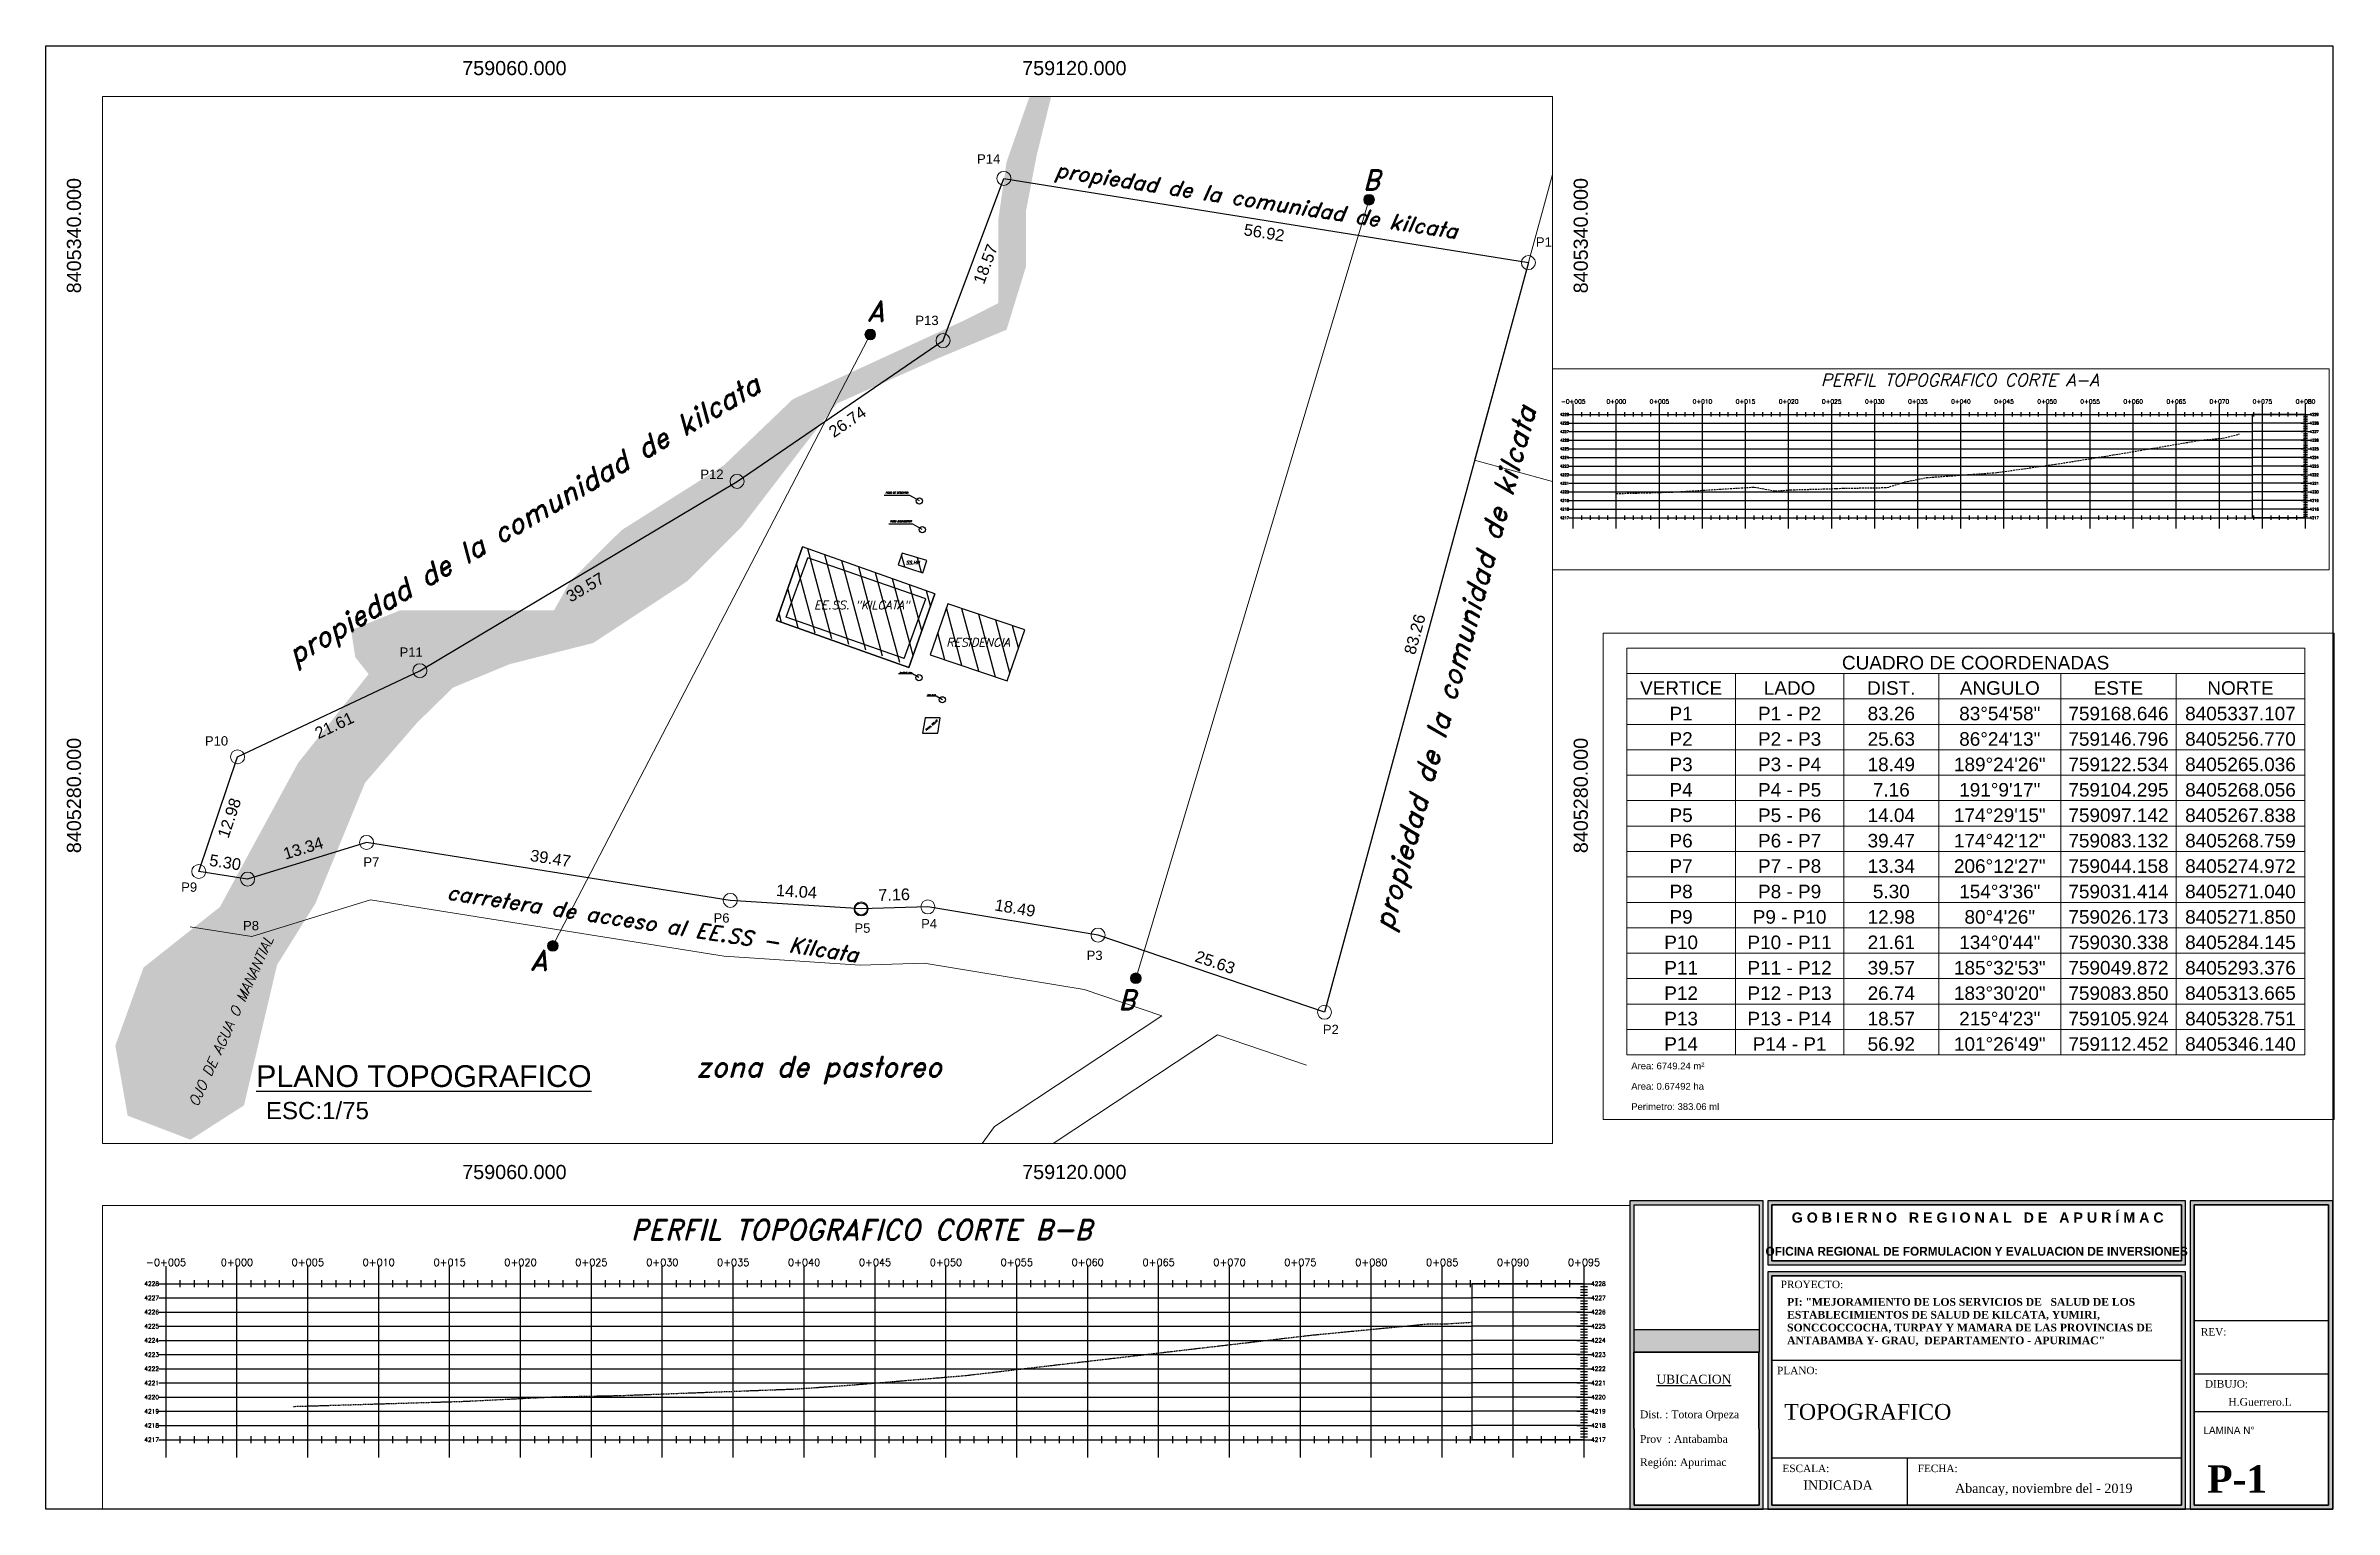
# Paper-space layout 'Layout1' of a CAD drawing. Header units: metres. Extents: x 0 to 409, y 0 to 261.
# The model-space entities are those that its viewports show. They can reach past a viewport. Long polylines and large blocks are cut down to what shows.
import ezdxf
from ezdxf.enums import TextEntityAlignment as Align

# ---------------------------------------------------------------- set-up
doc = ezdxf.new("R2010")
doc.units = ezdxf.units.M
doc.linetypes.add('DASHED', pattern=[0.75, 0.5, -0.25])
for name, color, linetype in [('$AUDIT-BAD-LAYER', 7, 'Continuous'), ('C-ROAD-PROF', 1, 'DASHED'), ('C-ROAD-PROF-GRID-GEOM', 5, 'Continuous'), ('C-ROAD-PROF-GRID-MAJR', 8, 'Continuous'), ('C-ROAD-PROF-TEXT', 11, 'Continuous'), ('C-ROAD-PROF-TTLB', 5, 'Continuous'), ('C-ROAD-SGHT-LIMT-LINE', 254, 'Continuous'), ('NOMBRE', 40, 'Continuous'), ('TEXTOS-CHICOS-03', 3, 'Continuous')]:
    doc.layers.add(name, color=color, linetype=linetype)
for name, color, linetype, lineweight in [('08', 8, 'Continuous', 20), ('0_Pen_No__1', 7, 'Continuous', 13), ('2D Drafting - General_Pen_No__1', 7, 'Continuous', 13), ('COTAS', 40, 'Continuous', 5), ('CUADROS', 9, 'Continuous', 20), ('PERFIL', 150, 'Continuous', 9), ('PLUMA 02', 51, 'Continuous', 20), ('Texto_Pen_No__21', 7, 'Continuous', 35)]:
    doc.layers.add(name, color=color, linetype=linetype, lineweight=lineweight)
doc.layers.add('2D Drafting - General_Pen_No__102', color=7, linetype='Continuous', lineweight=13, true_color=0xcccccc)
doc.layers.add('TEXTOS-GRANDES-06', color=6, linetype='Continuous', lineweight=25, plot=False)
doc.styles.add('ambiente', font='romand.shx', dxfattribs={"oblique": 15})
doc.styles.add('ARIAL', font='arial.ttf')
doc.styles.add('COTAS', font='arial.ttf')
doc.styles.add('CUADROS', font='arial.ttf')
doc.styles.add('Dutch801 XBd BT', font='dutcheb.ttf', dxfattribs={"height": 0.2})
doc.styles.add('GENERATED_STYLE_7', font='GOTHIC.TTF')
doc.styles.get("Standard").update_dxf_attribs({"font": 'simplex.shx'})
doc.dimstyles.new('GenDist', dxfattribs={"dimtxt": 1.25, "dimasz": 0.75, "dimexe": 0.18, "dimexo": 0.0625, "dimgap": 0.375, "dimtad": 2, "dimzin": 1, "dimdsep": 46, "dimtxsty": 'COTAS', "dimcen": 0.09, "dimse1": 1, "dimse2": 1, "dimsd1": 1, "dimsd2": 1, "dimadec": 0, "dimazin": 0, "dimtfac": 1, "dimtofl": 0, "dimtmove": 0, "dimatfit": 3, "dimfxl": 1, "dimtolj": 1, "dimtzin": 0, "dimarcsym": 0})

psp = doc.layouts.get("Layout1")

# ---------------------------------------------------------------- texts
at = {"layer": '$AUDIT-BAD-LAYER', "color": 0, "lineweight": 30, "style": 'Dutch801 XBd BT'}
psp.add_text('TOPOGRAFICO', height=2.8206, dxfattribs=at).set_placement((310.48, 15.99))
at = {"layer": '$AUDIT-BAD-LAYER', "lineweight": 30, "style": 'Dutch801 XBd BT'}
for s, insert, char_height, attachment_point in [('{PROYECTO:}', (309.84, 40.82), 1.3283, 1), ('REV:', (384.86, 32.35), 1.328, 1), ('PLANO:', (309.19, 25.45), 1.328, 1), ('{\\LUBICACION}', (287.64, 22.41), 1.594, 7), ('DIBUJO:', (385.6, 23.06), 1.328, 1), ('Dist. : Totora Orpeza', (284.69, 15.81), 1.3808, 7), ('H.Guerrero.L', (389.76, 18.46), 1.3808, 7), ('Prov  : Antabamba', (284.69, 11.83), 1.3808, 7), ('{\\fCentury Gothic|b0|i0|c0|p34;LAMINA\\fCentury Gothic|b0|i0|c128|p34; \\fCentury Gothic|b0|i0|c0|p34;N°}', (385.33, 14.76), 1.32831, 1), ('Región: Apurimac', (284.7, 7.27), 1.3808, 7), ('{ESCALA:}', (310.15, 7.96), 1.328, 1), ('{INDICADA}', (313.87, 3.45), 1.66, 7), ('{FECHA:}', (334.3, 7.96), 1.328, 1), ('Abancay, noviembre del - 2019', (340.97, 4.57), 1.6604, 1)]:
    psp.add_mtext(s, dxfattribs=dict(at, insert=insert, char_height=char_height, attachment_point=attachment_point))
at = {"layer": '$AUDIT-BAD-LAYER', "lineweight": 30, "insert": (310.98, 37.72), "char_height": 1.37397, "width": 71.1483, "attachment_point": 1}
psp.add_mtext('{\\fTimes New Roman|b1|i0|c0|p18;PI: "MEJORAMIENTO DE LOS SERVICIOS DE   SALUD DE LOS ESTABLECIMIENTOS DE SALUD DE KILCATA, YUMIRI, SONCCOCCOCHA, TURPAY Y MAMARA DE LAS PROVINCIAS DE ANTABAMBA Y- GRAU,  DEPARTAMENTO - APURIMAC"}', dxfattribs=at)
at = {"color": 18, "true_color": 0x000000, "char_height": 2.5254}
for s, insert, attachment_point in [('\\A1;{\\fArial|b0|i0;759060.000}', (83.69, 256.13), 8), ('\\A1;{\\fArial|b0|i0;759120.000}', (183.69, 256.13), 8), ('\\A1;{\\fArial|b0|i0;759060.000}', (83.69, 61.5), 2), ('\\A1;{\\fArial|b0|i0;759120.000}', (183.69, 61.5), 2)]:
    psp.add_mtext(s, dxfattribs=dict(at, insert=insert, attachment_point=attachment_point))
at = {"color": 18, "true_color": 0x000000, "char_height": 2.5254, "rotation": 90}
for s, insert, attachment_point in [('\\A1;{\\fArial|b0|i0;8405340.000}', (6.33, 227.49), 8), ('\\A1;{\\fArial|b0|i0;8405340.000}', (272.86, 227.49), 2), ('\\A1;{\\fArial|b0|i0;8405280.000}', (6.33, 127.49), 8), ('\\A1;{\\fArial|b0|i0;8405280.000}', (272.86, 127.49), 2)]:
    psp.add_mtext(s, dxfattribs=dict(at, insert=insert, attachment_point=attachment_point))
at = {"layer": '0_Pen_No__1', "linetype": 'Continuous', "lineweight": 30, "insert": (308.25, 45.27), "char_height": 1.57868, "width": 73.1608, "attachment_point": 7, "style": 'ARIAL'}
psp.add_mtext('\\pxqc,tc18.4125,r36.825;{\\fBodoni MT|b1|i0|c0|p18;OFICINA REGIONAL DE FORMULACION Y EVALUACION DE INVERSIONES\\fBernadette|b0|i0|c0|p2; \\C8;\\c8355711; }', dxfattribs=at)
at = {"layer": 'PLUMA 02', "color": 0, "linetype": 'Continuous', "lineweight": 30, "ltscale": 0.005, "insert": (385.99, 7.86), "char_height": 4.9179, "attachment_point": 1}
psp.add_mtext('{\\fTimes New Roman|b1|i0|c0|p18;P-1}', dxfattribs=at)
at = {"layer": 'Texto_Pen_No__21', "linetype": 'Continuous', "lineweight": 30, "insert": (311.8, 51.16), "char_height": 1.8212, "attachment_point": 7, "style": 'GENERATED_STYLE_7'}
psp.add_mtext('{\\fArial|b1|i0|c0|p34;G O B I E R N O   R E G I O N A L   D E   A P U R Í M A C}', dxfattribs=at)

msp = doc.modelspace()

# ---------------------------------------------------------------- texts
at = {"layer": 'C-ROAD-PROF-TEXT', "color": 11, "linetype": 'Continuous', "lineweight": -3, "char_height": 0.5, "attachment_point": 8}
for s, insert in [('-0+005', (759345.688, 8405334.777)), ('0+000', (759350.688, 8405334.777)), ('0+005', (759355.688, 8405334.777)), ('0+010', (759360.688, 8405334.777)), ('0+015', (759365.688, 8405334.777)), ('0+020', (759370.688, 8405334.777)), ('0+025', (759375.688, 8405334.777)), ('0+030', (759380.688, 8405334.777)), ('0+035', (759385.688, 8405334.777)), ('0+040', (759390.688, 8405334.777)), ('0+045', (759395.688, 8405334.777)), ('0+050', (759400.688, 8405334.777)), ('0+055', (759405.688, 8405334.777)), ('0+060', (759410.688, 8405334.777)), ('0+065', (759415.688, 8405334.777)), ('0+070', (759420.688, 8405334.777)), ('0+075', (759425.688, 8405334.777)), ('0+080', (759430.688, 8405334.777)), ('-0+005', (759344.963, 8405309.043)), ('0+000', (759349.963, 8405309.043)), ('0+005', (759354.963, 8405309.043)), ('0+010', (759359.963, 8405309.043)), ('0+015', (759364.963, 8405309.043)), ('0+020', (759369.963, 8405309.043)), ('0+025', (759374.963, 8405309.043)), ('0+030', (759379.963, 8405309.043)), ('0+035', (759384.963, 8405309.043)), ('0+040', (759389.963, 8405309.043)), ('0+045', (759394.963, 8405309.043)), ('0+050', (759399.963, 8405309.043)), ('0+055', (759404.963, 8405309.043)), ('0+060', (759409.963, 8405309.043)), ('0+065', (759414.963, 8405309.043)), ('0+070', (759419.963, 8405309.043)), ('0+075', (759424.963, 8405309.043)), ('0+080', (759429.963, 8405309.043)), ('0+085', (759434.963, 8405309.043)), ('0+090', (759439.963, 8405309.043)), ('0+095', (759444.963, 8405309.043))]:
    msp.add_mtext(s, dxfattribs=dict(at, insert=insert))
at = {"layer": 'C-ROAD-PROF-TEXT', "color": 240, "linetype": 'Continuous', "lineweight": -3, "char_height": 0.3, "attachment_point": 6}
for s, insert in [('4229', (759345.188, 8405333.527)), ('4228', (759345.188, 8405332.527)), ('4227', (759345.188, 8405331.527)), ('4226', (759345.188, 8405330.527)), ('4225', (759345.188, 8405329.527)), ('4224', (759345.188, 8405328.527)), ('4223', (759345.188, 8405327.527)), ('4222', (759345.188, 8405326.527)), ('4221', (759345.188, 8405325.527)), ('4220', (759345.188, 8405324.527)), ('4219', (759345.188, 8405323.527)), ('4218', (759345.188, 8405322.527)), ('4217', (759345.188, 8405321.527)), ('4228', (759344.463, 8405307.793)), ('4227', (759344.463, 8405306.793)), ('4226', (759344.463, 8405305.793)), ('4225', (759344.463, 8405304.793)), ('4224', (759344.463, 8405303.793)), ('4223', (759344.463, 8405302.793)), ('4222', (759344.463, 8405301.793)), ('4221', (759344.463, 8405300.793)), ('4220', (759344.463, 8405299.793)), ('4219', (759344.463, 8405298.793)), ('4218', (759344.463, 8405297.793)), ('4217', (759344.463, 8405296.793))]:
    msp.add_mtext(s, dxfattribs=dict(at, insert=insert))
at = {"layer": 'C-ROAD-PROF-TEXT', "color": 242, "linetype": 'Continuous', "lineweight": -3, "char_height": 0.3, "attachment_point": 4}
for s, insert in [('4229', (759431.188, 8405333.527)), ('4228', (759431.188, 8405332.527)), ('4227', (759431.188, 8405331.527)), ('4226', (759431.188, 8405330.527)), ('4225', (759431.188, 8405329.527)), ('4224', (759431.188, 8405328.527)), ('4223', (759431.188, 8405327.527)), ('4222', (759431.188, 8405326.527)), ('4221', (759431.188, 8405325.527)), ('4220', (759431.188, 8405324.527)), ('4219', (759431.188, 8405323.527)), ('4218', (759431.188, 8405322.527)), ('4217', (759431.188, 8405321.527)), ('4228', (759445.463, 8405307.793)), ('4227', (759445.463, 8405306.793)), ('4226', (759445.463, 8405305.793)), ('4225', (759445.463, 8405304.793)), ('4224', (759445.463, 8405303.793)), ('4223', (759445.463, 8405302.793)), ('4222', (759445.463, 8405301.793)), ('4221', (759445.463, 8405300.793)), ('4220', (759445.463, 8405299.793)), ('4219', (759445.463, 8405298.793)), ('4218', (759445.463, 8405297.793)), ('4217', (759445.463, 8405296.793))]:
    msp.add_mtext(s, dxfattribs=dict(at, insert=insert))
at = {"layer": 'CUADROS', "ltscale": 1.25, "style": 'CUADROS'}
for s, p in [('P14', (759110.815, 8405348.229)), ('P1', (759170.305, 8405339.325)), ('P13', (759104.207, 8405330.918)), ('P12', (759081.169, 8405314.434)), ('P11', (759048.934, 8405295.363)), ('P10', (759028.076, 8405285.851)), ('P7', (759044.67, 8405272.869)), ('P9', (759025.148, 8405270.18)), ('P6', (759082.193, 8405266.877, 4226)), ('P8', (759031.778, 8405266.053)), ('P5', (759097.289, 8405265.787)), ('P4', (759104.431, 8405266.261)), ('P3', (759122.167, 8405262.865)), ('P2', (759147.48, 8405254.925))]:
    msp.add_text(s, height=1, dxfattribs=at).set_placement(p, align=Align.MIDDLE_CENTER)
msp.add_text('CUADRO DE COORDENADAS', height=1, dxfattribs=at).set_placement((759747.522, 8405308.62), align=Align.BOTTOM_CENTER)
for s, p in [('VERTICE', (759725.806, 8405307.057)), ('LADO', (759733.806, 8405307.057)), ('DIST.', (759741.306, 8405307.057)), ('ANGULO', (759749.306, 8405307.057)), ('ESTE', (759758.056, 8405307.057)), ('NORTE', (759767.056, 8405307.057))]:
    msp.add_text(s, height=1, dxfattribs=at).set_placement(p, align=Align.CENTER)
for s, p in [('Area: 6749.24 m²', (759722.129, 8405279.427)), ('Area: 0.67492 ha', (759722.129, 8405277.927)), ('Perimetro: 383.06 ml', (759722.129, 8405276.427))]:
    msp.add_text(s, height=0.5, dxfattribs=at).set_placement(p)
at = {"layer": 'NOMBRE', "style": 'ambiente', "oblique": 15, "text_generation_flag": 6}
for s, height, rotation, p in [('propiedad de la comunidad de kilcata', 1.62, 171.25789, (759139.533, 8405343.778)), ('B', 2.16, 180, (759151.807, 8405345.965)), ('PERFIL TOPOGRAFICO CORTE A-A', 1.44, 180, (759390.547, 8405337.523)), ('A', 2.16, 180, (759098.701, 8405331.92)), ('propiedad de la comunidad de kilcata', 2.16, 210.42892, (759060.995, 8405309.622)), ('propiedad de la comunidad de kilcata', 2.16, 254.58807, (759160.743, 8405293.699)), ('POZO DE DESCARGA', 0.18, 180, (759100.992, 8405312.44, 4220.508)), ('PERFIL TOPOGRAFICO CORTE B-B', 1.44, 180, (759393.987, 8405311.6)), ('POZO BIODIGESTOR', 0.18, 180, (759101.407, 8405309.368, 4220.761)), ('SS.HH', 0.36, 180, (759102.692, 8405304.965, 2110.507)), ('EE.SS. "KILCATA"', 0.9, 180, (759097.224, 8405300.409)), ('RESIDENCIA', 0.9, 180, (759109.685, 8405296.414)), ('PUNTO DE AGUA ', 0.12, 180, (759101.983, 8405293.149, 4221.698)), ('PARA RAYO', 0.12, 180, (759104.685, 8405290.757, 4222.3)), ('PANAL SOLAR', 0.18, 220.96495, (759104.688, 8405287.511)), ('carretera de acceso al EE.SS - Kilcata', 1.62, 171.25789, (759074.836, 8405266.298)), ('OJO DE AGUA O MANANTIAL', 1.08, 245.58834, (759029.635, 8405255.809)), ('A', 2.16, 180, (759062.622, 8405262.342)), ('B', 2.16, 180, (759125.611, 8405258.1)), ('zona de pastoreo', 2.16, 180, (759092.634, 8405250.939))]:
    msp.add_text(s, height=height, rotation=rotation, dxfattribs=at).set_placement(p, align=Align.MIDDLE_CENTER)
at = {"layer": 'TEXTOS-CHICOS-03', "style": 'ARIAL'}
msp.add_text('ESC:1/75', height=1.8455, dxfattribs=at).set_placement((759033.375, 8405245.31))
at = {"layer": 'TEXTOS-GRANDES-06', "style": 'ARIAL'}
msp.add_text('%%UPLANO TOPOGRAFICO', height=2.32761, dxfattribs=at).set_placement((759032.322, 8405248.761))

# ---------------------------------------------------------------- blocks, each defined once
blk = doc.blocks.new('*D94')
at = {"layer": 'Defpoints', "color": 0, "transparency": 16777216}
for p in [(759168.65, 8405337.11), (759146.54, 8405256.84), (759146.8, 8405256.77)]:
    blk.add_point(p, dxfattribs=at)
at = {"layer": 'COTAS', "color": 0, "transparency": 16777216, "insert": (759156.48, 8405297.28), "char_height": 1.25, "attachment_point": 5, "rotation": 74.7848, "style": 'COTAS'}
blk.add_mtext('\\A1;83.26', dxfattribs=at)
blk = doc.blocks.new('*D95')
at = {"layer": 'Defpoints', "color": 0, "transparency": 16777216}
for p in [(759122.53, 8405265.04), (759122.62, 8405265.29), (759146.8, 8405256.77)]:
    blk.add_point(p, dxfattribs=at)
at = {"layer": 'COTAS', "color": 0, "transparency": 16777216, "insert": (759135.08, 8405262.12), "char_height": 1.25, "attachment_point": 5, "rotation": 341.1885, "style": 'COTAS'}
blk.add_mtext('\\A1;25.63', dxfattribs=at)
blk = doc.blocks.new('*D96')
at = {"layer": 'Defpoints', "color": 0, "transparency": 16777216}
for p in [(759104.3, 8405268.06), (759104.36, 8405268.45), (759122.53, 8405265.04)]:
    blk.add_point(p, dxfattribs=at)
at = {"layer": 'COTAS', "color": 0, "transparency": 16777216, "insert": (759113.65, 8405267.94), "char_height": 1.25, "attachment_point": 5, "rotation": 350.5957, "style": 'COTAS'}
blk.add_mtext('\\A1;18.49', dxfattribs=at)
blk = doc.blocks.new('*D97')
at = {"layer": 'Defpoints', "color": 0, "transparency": 16777216}
for p in [(759097.13, 8405268.24), (759097.14, 8405267.84), (759104.3, 8405268.06)]:
    blk.add_point(p, dxfattribs=at)
at = {"layer": 'COTAS', "color": 0, "transparency": 16777216, "insert": (759100.68, 8405269.36), "char_height": 1.25, "attachment_point": 5, "rotation": 1.7505, "style": 'COTAS'}
blk.add_mtext('\\A1;7.16', dxfattribs=at)
blk = doc.blocks.new('*D98')
at = {"layer": 'Defpoints', "color": 0, "transparency": 16777216}
for p in [(759083.13, 8405268.76), (759083.16, 8405269.16), (759097.14, 8405267.84)]:
    blk.add_point(p, dxfattribs=at)
at = {"layer": 'COTAS', "color": 0, "transparency": 16777216, "insert": (759090.23, 8405269.71), "char_height": 1.25, "attachment_point": 5, "rotation": 356.2381, "style": 'COTAS'}
blk.add_mtext('\\A1;14.04', dxfattribs=at)
blk = doc.blocks.new('*D99')
at = {"layer": 'Defpoints', "color": 0, "transparency": 16777216}
for p in [(759044.22, 8405275.37), (759044.16, 8405274.97), (759083.13, 8405268.76)]:
    blk.add_point(p, dxfattribs=at)
at = {"layer": 'COTAS', "color": 0, "transparency": 16777216, "insert": (759063.87, 8405273.26), "char_height": 1.25, "attachment_point": 5, "rotation": 350.9415, "style": 'COTAS'}
blk.add_mtext('\\A1;39.47', dxfattribs=at)
blk = doc.blocks.new('*D100')
at = {"layer": 'Defpoints', "color": 0, "transparency": 16777216}
for p in [(759044.16, 8405274.97), (759031.3, 8405271.41), (759031.41, 8405271.04)]:
    blk.add_point(p, dxfattribs=at)
at = {"layer": 'COTAS', "color": 0, "transparency": 16777216, "insert": (759037.37, 8405274.35), "char_height": 1.25, "attachment_point": 5, "rotation": 17.1491, "style": 'COTAS'}
blk.add_mtext('\\A1;13.34', dxfattribs=at)
blk = doc.blocks.new('*D101')
at = {"layer": 'Defpoints', "color": 0, "transparency": 16777216}
for p in [(759026.17, 8405271.85), (759026.23, 8405272.24), (759031.41, 8405271.04)]:
    blk.add_point(p, dxfattribs=at)
at = {"layer": 'COTAS', "color": 0, "transparency": 16777216, "insert": (759029.01, 8405272.83), "char_height": 1.25, "attachment_point": 5, "rotation": 351.2091, "style": 'COTAS'}
blk.add_mtext('\\A1;5.30', dxfattribs=at)
blk = doc.blocks.new('*D102')
at = {"layer": 'Defpoints', "color": 0, "transparency": 16777216}
for p in [(759030.34, 8405284.14), (759030.58, 8405284.06), (759026.17, 8405271.85)]:
    blk.add_point(p, dxfattribs=at)
at = {"layer": 'COTAS', "color": 0, "transparency": 16777216, "insert": (759029.46, 8405277.59), "char_height": 1.25, "attachment_point": 5, "rotation": 71.2829, "style": 'COTAS'}
blk.add_mtext('\\A1;12.98', dxfattribs=at)
blk = doc.blocks.new('*D103')
at = {"layer": 'Defpoints', "color": 0, "transparency": 16777216}
for p in [(759049.87, 8405293.38), (759050.03, 8405293.04), (759030.34, 8405284.14)]:
    blk.add_point(p, dxfattribs=at)
at = {"layer": 'COTAS', "color": 0, "transparency": 16777216, "insert": (759040.7, 8405287.51), "char_height": 1.25, "attachment_point": 5, "rotation": 25.2952, "style": 'COTAS'}
blk.add_mtext('\\A1;21.61', dxfattribs=at)
blk = doc.blocks.new('*D104')
at = {"layer": 'Defpoints', "color": 0, "transparency": 16777216}
for p in [(759083.85, 8405313.67), (759084.05, 8405313.32), (759049.87, 8405293.38)]:
    blk.add_point(p, dxfattribs=at)
at = {"layer": 'COTAS', "color": 0, "transparency": 16777216, "insert": (759067.59, 8405302.31), "char_height": 1.25, "attachment_point": 5, "rotation": 30.8432, "style": 'COTAS'}
blk.add_mtext('\\A1;39.57', dxfattribs=at)
blk = doc.blocks.new('*D105')
at = {"layer": 'Defpoints', "color": 0, "transparency": 16777216}
for p in [(759105.92, 8405328.75), (759106.15, 8405328.42), (759083.85, 8405313.67)]:
    blk.add_point(p, dxfattribs=at)
at = {"layer": 'COTAS', "color": 0, "transparency": 16777216, "insert": (759095.68, 8405320.04), "char_height": 1.25, "attachment_point": 5, "rotation": 34.3487, "style": 'COTAS'}
blk.add_mtext('\\A1;26.74', dxfattribs=at)
blk = doc.blocks.new('*D106')
at = {"layer": 'Defpoints', "color": 0, "transparency": 16777216}
for p in [(759112.45, 8405346.14), (759112.81, 8405346.01), (759105.92, 8405328.75)]:
    blk.add_point(p, dxfattribs=at)
at = {"layer": 'COTAS', "color": 0, "transparency": 16777216, "insert": (759110.49, 8405336.96), "char_height": 1.25, "attachment_point": 5, "rotation": 69.4218, "style": 'COTAS'}
blk.add_mtext('\\A1;18.57', dxfattribs=at)
blk = doc.blocks.new('*D107')
at = {"layer": 'Defpoints', "color": 0, "transparency": 16777216}
for p in [(759112.45, 8405346.14), (759168.6, 8405336.8), (759168.65, 8405337.11)]:
    blk.add_point(p, dxfattribs=at)
at = {"layer": 'COTAS', "color": 0, "transparency": 16777216, "insert": (759140.34, 8405340.32), "char_height": 1.25, "attachment_point": 5, "rotation": 350.8688, "style": 'COTAS'}
blk.add_mtext('\\A1;56.92', dxfattribs=at)
blk = doc.blocks.new('CC-Cuerpo')
at = {"layer": 'CUADROS'}
for p, q in [((0, 0), (0, 3.75)), ((0, 3.75), (100, 3.75)), ((16, 0), (16, 3.75)), ((32, 0), (32, 3.75)), ((46, 0), (46, 3.75)), ((64, 0), (64, 3.75)), ((81, 0), (81, 3.75)), ((100, 0), (100, 3.75)), ((0, 0), (100, 0))]:
    blk.add_line(p, q, dxfattribs=at)
at = {"layer": 'CUADROS', "style": 'CUADROS'}
for tag, p in [('V', (8, 0)), ('L', (24, 0)), ('D', (39, 0)), ('ANG', (55, 0)), ('X', (72.5, 0)), ('Y', (90.5, 0))]:
    blk.add_attdef(tag, text='', height=2, dxfattribs=at).set_placement(p, align=Align.BOTTOM_CENTER)

# ---------------------------------------------------------------- dimensions: what is measured, and where the dimension line sits
at = {"layer": 'COTAS'}
for p1, p2, distance, picture, middle in [((759105.924, 8405328.751), (759112.452, 8405346.14), -0.381, '*D106', (759110.494, 8405336.955)), ((759112.452, 8405346.14), (759168.646, 8405337.107), -0.31, '*D107', (759140.339, 8405340.317)), ((759168.646, 8405337.107), (759146.796, 8405256.77), -0.267, '*D94', (759156.485, 8405297.275)), ((759083.85, 8405313.665), (759105.924, 8405328.751), -0.4, '*D105', (759095.684, 8405320.042)), ((759049.872, 8405293.376), (759083.85, 8405313.665), -0.4, '*D104', (759067.585, 8405302.307)), ((759030.338, 8405284.145), (759049.872, 8405293.376), -0.368, '*D103', (759040.696, 8405287.511)), ((759026.173, 8405271.85), (759030.338, 8405284.145), -0.257, '*D102', (759029.459, 8405277.59)), ((759044.158, 8405274.972), (759031.414, 8405271.04), -0.39, '*D100', (759037.372, 8405274.347)), ((759083.132, 8405268.759), (759044.158, 8405274.972), -0.4, '*D99', (759063.868, 8405273.261)), ((759031.414, 8405271.04), (759026.173, 8405271.85), -0.39, '*D101', (759029.008, 8405272.832)), ((759097.142, 8405267.838), (759083.132, 8405268.759), -0.4, '*D98', (759090.23, 8405269.708)), ((759104.295, 8405268.056), (759097.142, 8405267.838), -0.398, '*D97', (759100.676, 8405269.358)), ((759122.534, 8405265.036), (759104.295, 8405268.056), -0.399, '*D96', (759113.645, 8405267.939)), ((759146.796, 8405256.77), (759122.534, 8405265.036), -0.274, '*D95', (759135.08, 8405262.122))]:
    dim = msp.add_aligned_dim(p1=p1, p2=p2, distance=distance, dimstyle='GenDist', dxfattribs=at)
    dim.commit()
    dim.dimension.update_dxf_attribs({"geometry": picture, "text_midpoint": middle})

# ---------------------------------------------------------------- hatches: boundary and pattern name
h = msp.add_hatch()
h.set_pattern_fill('AR-CONC', color=256, scale=0.03)
h.set_pattern_definition([(50, (34.842, -29.905), (5.4655400699, -0.4781725662), [0.5715, -6.2865]), (355, (34.842, -29.905), (-1.0573026427, 5.731705357), [0.4572, -5.029217525]), (100.4514447, (35.2975, -29.945), (4.4082374127, 5.2535325574), [0.485700264, -5.342707338]), (46.1842, (34.842, -28.381), (8.132371227, -1.261269838), [0.85725, -9.42975]), (96.63555761, (35.52, -28.486), (7.1221240215, 7.422783738), [0.728550694, -8.014068245]), (351.18415117, (34.842, -28.381), (7.122124022, 7.4227837376), [0.685799012, -7.543791958]), (21, (35.604, -28.762), (4.548431738, -3.0679559456), [0.5715, -6.2865]), (326, (35.604, -28.762), (1.8540608504, 5.5256389837), [0.4572, -5.0292]), (71.451445, (35.983, -29.0177), (6.4024925784, 2.4576830666), [0.485700264, -5.342698128]), (37.5, (34.842, -29.905), (0.0926580975, 2.5366511662), [0, -4.96824, 0, -5.1054, 0, -5.04825]), (7.5, (34.842, -29.905), (2.0045898753, 3.0054172445), [0, -2.91084, 0, -4.85394, 0, -1.92405]), (327.5, (33.1427, -29.905), (4.067717855, -0.1718623198), [0, -1.905, 0, -5.9436, 0, -7.8867]), (317.5, (32.3807, -29.905), (4.4438754416, 0.762794731), [0, -2.4765, 0, -3.94716, 0, -5.6007])])
h.paths.add_polyline_path([(759084.315, 8405308.747), (759090.885, 8405317.318), (759094.56, 8405322.012), (759105.509, 8405326.903), (759112.733, 8405329.916), (759114.828, 8405336.722), (759114.828, 8405342.706), (759115.939, 8405348.505), (759118.044, 8405357.062), (759116.084, 8405357.438), (759112.73, 8405347.889), (759111.866, 8405341.843), (759111.866, 8405336.66), (759111.866, 8405332.774), (759108.348, 8405330.985), (759089.832, 8405322.471), (759082.412, 8405315.358), (759071.484, 8405308.441), (759066.021, 8405303.019), (759064.251, 8405299.852), (759054.006, 8405299.852), (759047.772, 8405299.852), (759042.492, 8405297.724), (759042.951, 8405294.808), (759044.378, 8405293.009), (759036.824, 8405283.494), (759028.445, 8405268.051), (759020.26, 8405261.568), (759017.238, 8405253.197), (759018.554, 8405245.688), (759025.287, 8405243.111), (759031.024, 8405246.787), (759034.563, 8405261.837), (759038.69, 8405268.457), (759043.997, 8405281.37), (759049.569, 8405287.795), (759053.421, 8405291.566), (759059.474, 8405294.068), (759068.444, 8405296.344), (759078.553, 8405302.988)])
at = {"layer": 'PERFIL'}
h = msp.add_hatch(color=256, dxfattribs=at)
h.set_gradient(color1=(0, 0, 255), color2=(255, 255, 0), name='INVCYLINDER')
h.paths.add_polyline_path([(759151.005, 8405343.853, 1), (759152.145, 8405343.853, 1)])
h = msp.add_hatch(color=256, dxfattribs=at)
h.set_gradient(color1=(0, 0, 255), color2=(255, 255, 0), name='INVCYLINDER')
h.paths.add_polyline_path([(759097.56, 8405329.404, 1), (759098.7, 8405329.404, 1)])
h = msp.add_hatch(color=256, dxfattribs=at)
h.set_gradient(color1=(0, 0, 255), color2=(255, 255, 0), name='INVCYLINDER')
h.paths.add_polyline_path([(759063.549, 8405263.877, 1), (759064.689, 8405263.877, 1)])
h = msp.add_hatch(color=256, dxfattribs=at)
h.set_gradient(color1=(0, 0, 255), color2=(255, 255, 0), name='INVCYLINDER')
h.paths.add_polyline_path([(759126.019, 8405260.411, 1), (759127.159, 8405260.411, 1)])
at = {"layer": 'TEXTOS-GRANDES-06'}
h = msp.add_hatch(dxfattribs=at)
h.set_pattern_fill('ANSI31', color=256, scale=0.5, angle=60, style=0)
h.paths.add_polyline_path([(759090.867, 8405306.652), (759088.092, 8405298.741), (759089.339, 8405298.299), (759089.592, 8405298.234), (759090.4, 8405297.986), (759091.554, 8405297.616), (759092.955, 8405297.156), (759094.503, 8405296.641), (759096.099, 8405296.102), (759097.643, 8405295.575), (759099.036, 8405295.091), (759100.178, 8405294.685), (759100.97, 8405294.389), (759101.311, 8405294.238), (759101.524, 8405293.971), (759102.268, 8405293.707), (759105.043, 8405301.618)])
h.paths.add_polyline_path([(759091.426, 8405305.466), (759104.07, 8405301.06), (759101.749, 8405294.695), (759089.105, 8405299.101)], flags=0)
h.paths.add_polyline_path([(759091.426, 8405305.466), (759089.105, 8405299.101), (759101.749, 8405294.695), (759104.07, 8405301.06)], flags=16)
h.paths.add_polyline_path([(759106.432, 8405300.532), (759104.533, 8405295.074), (759112.784, 8405292.282), (759114.683, 8405297.74)])
h.paths.add_polyline_path([(759101.546, 8405305.986), (759101.233, 8405305.058), (759101.438, 8405305.075), (759101.785, 8405305.069), (759102.206, 8405305.03), (759102.63, 8405304.953), (759103.022, 8405304.854), (759103.383, 8405304.743), (759103.636, 8405304.629), (759103.797, 8405304.521), (759103.889, 8405304.435), (759103.929, 8405304.388), (759104.175, 8405305.181)], flags=17)
h.paths.add_polyline_path([(759103.797, 8405304.521), (759103.636, 8405304.629), (759103.383, 8405304.743), (759103.022, 8405304.854), (759102.63, 8405304.953), (759102.206, 8405305.03), (759101.785, 8405305.069), (759101.438, 8405305.075), (759101.233, 8405305.058), (759101.123, 8405304.734), (759103.768, 8405303.867), (759103.929, 8405304.388), (759103.889, 8405304.435)], flags=0)
h.paths.add_polyline_path([(759187.294, 8405266.418), (759189.258, 8405272.253), (759182.234, 8405274.007), (759174.429, 8405251.794), (759181.648, 8405249.65)])
h.paths.add_polyline_path([(759200.389, 8405269.609), (759190.833, 8405271.933), (759188.627, 8405265.938), (759198.306, 8405263.247), (759198.568, 8405264.047)])
h.paths.add_polyline_path([(759197.255, 8405237.354), (759177.547, 8405240.472), (759175.596, 8405230.924), (759195.304, 8405228.196)])
h.paths.add_polyline_path([(759237.059, 8405251.446), (759229.604, 8405251.911), (759229.294, 8405246.949), (759237.059, 8405246.949)])
h.paths.add_polyline_path([(759179.466, 8405253.937), (759185.078, 8405269.244), (759183.995, 8405270.018), (759178.383, 8405254.711)], flags=24)
h.paths.add_polyline_path([(759178.8, 8405235.367), (759194.956, 8405233.179), (759195.479, 8405234.403), (759179.323, 8405236.591)], flags=24)

# ---------------------------------------------------------------- linework, layer by layer
at = {"flags": 128}
for points, elevation in [([(759168.646, 8405337.107), (759146.796, 8405256.77), (759122.534, 8405265.036), (759104.295, 8405268.056), (759097.142, 8405267.838), (759083.132, 8405268.759), (759044.158, 8405274.972), (759031.414, 8405271.04), (759026.173, 8405271.85), (759030.338, 8405284.145), (759049.872, 8405293.376), (759083.85, 8405313.665), (759105.924, 8405328.751), (759112.452, 8405346.14)], 4219.33), ([(759101.123, 8405304.734), (759103.768, 8405303.867), (759104.175, 8405305.181), (759101.546, 8405305.986)], 4221.014)]:
    msp.add_lwpolyline(points, close=True, dxfattribs=dict(at, elevation=elevation))
for points, elevation in [([(759105.043, 8405301.618), (759102.268, 8405293.707), (759088.092, 8405298.741), (759088.092, 8405298.741), (759090.867, 8405306.652)], 4220.908), ([(759105.043, 8405301.618), (759090.867, 8405306.652), (759090.867, 8405306.652)], 4220.896), ([(759089.105, 8405299.101), (759091.426, 8405305.466)], 4220.9), ([(759089.105, 8405299.101), (759091.426, 8405305.466)], 4220.9), ([(759104.07, 8405301.06), (759091.426, 8405305.466)], 4220.873), ([(759101.749, 8405294.695), (759104.07, 8405301.06)], 4220.9), ([(759101.749, 8405294.695), (759089.105, 8405299.101)], 4220.9)]:
    msp.add_lwpolyline(points, dxfattribs=dict(at, elevation=elevation))
for points, elevation in [([(759104.533, 8405295.074), (759112.784, 8405292.282), (759114.683, 8405297.74), (759106.432, 8405300.532)], 4220.766), ([(759105.358, 8405286.671), (759105.626, 8405288.327), (759104.011, 8405288.318), (759103.743, 8405286.662)], 4222.497)]:
    msp.add_lwpolyline(points, close=True, dxfattribs=dict(elevation=elevation))
for centre, radius in [((759103.396, 8405311.564, 4220.508), 0.333), ((759103.707, 8405308.491, 4220.761), 0.333), ((759103.342, 8405292.63, 4221.698), 0.333), ((759105.855, 8405290.257, 4222.3), 0.333), ((759097.142, 8405267.838, 4226), 0.655)]:
    msp.add_circle(centre, radius)
at = {"layer": '08', "lineweight": -2}
for points, elevation in [([(759103.396, 8405311.564), (759102.375, 8405312.15), (759099.604, 8405312.15)], 4220.508), ([(759103.707, 8405308.491), (759102.686, 8405309.077), (759100.113, 8405309.077)], 4220.761), ([(759103.342, 8405292.63), (759102.661, 8405293.021), (759101.168, 8405293.021)], 4221.698), ([(759105.855, 8405290.257), (759105.174, 8405290.647), (759104.188, 8405290.647)], 4222.3)]:
    msp.add_lwpolyline(points, dxfattribs=dict(at, elevation=elevation))
at = {"layer": 'C-ROAD-PROF', "color": 1, "linetype": 'DASHED', "lineweight": -3}
for p, q in [((759408.374, 8405328.821), (759418.596, 8405330.551)), ((759418.596, 8405330.551), (759421.088, 8405330.767)), ((759421.088, 8405330.767), (759423.02, 8405331.265)), ((759401.656, 8405327.741), (759408.374, 8405328.821)), ((759386.728, 8405326.195), (759394.864, 8405326.779)), ((759394.864, 8405326.779), (759401.656, 8405327.741)), ((759357.259, 8405324.511), (759366.699, 8405325.088)), ((759366.699, 8405325.088), (759369.121, 8405324.645)), ((759376.992, 8405324.958), (759382.104, 8405325.034)), ((759382.104, 8405325.034), (759384.149, 8405325.688)), ((759384.149, 8405325.688), (759386.728, 8405326.195)), ((759350.688, 8405324.351), (759351.618, 8405324.361)), ((759351.618, 8405324.361), (759357.259, 8405324.511)), ((759369.121, 8405324.645), (759370.859, 8405324.765)), ((759370.859, 8405324.765), (759371.227, 8405324.777)), ((759371.227, 8405324.777), (759376.246, 8405324.922)), ((759376.246, 8405324.922), (759376.992, 8405324.958)), ((759401.309, 8405301.315), (759425.754, 8405304.169)), ((759425.754, 8405304.169), (759433.993, 8405304.964)), ((759433.993, 8405304.964), (759435.131, 8405304.957)), ((759435.131, 8405304.957), (759437.066, 8405305.081)), ((759393.109, 8405300.634), (759401.309, 8405301.315)), ((759353.948, 8405299.139), (759365.95, 8405299.498)), ((759365.95, 8405299.498), (759372.457, 8405299.819)), ((759372.457, 8405299.819), (759376.96, 8405299.906)), ((759376.96, 8405299.906), (759386.858, 8405300.277)), ((759386.858, 8405300.277), (759389.495, 8405300.377)), ((759389.495, 8405300.377), (759393.109, 8405300.634))]:
    msp.add_line(p, q, dxfattribs=at)
at = {"layer": 'C-ROAD-PROF-GRID-GEOM', "color": 5, "linetype": 'Continuous', "lineweight": -3}
for p, q in [((759350.688, 8405321.527), (759350.688, 8405333.527)), ((759424.516, 8405321.527), (759424.516, 8405333.527)), ((759349.963, 8405296.793), (759349.963, 8405307.793)), ((759437.066, 8405296.793), (759437.066, 8405307.793))]:
    msp.add_line(p, q, dxfattribs=at)
at = {"layer": 'C-ROAD-PROF-GRID-MAJR', "color": 8, "linetype": 'Continuous', "lineweight": -3}
for p, q in [((759345.688, 8405333.527), (759350.688, 8405333.527)), ((759345.688, 8405321.527), (759345.688, 8405333.527)), ((759350.688, 8405333.527), (759424.516, 8405333.527)), ((759350.688, 8405321.527), (759350.688, 8405333.527)), ((759355.688, 8405321.527), (759355.688, 8405333.527)), ((759360.688, 8405321.527), (759360.688, 8405333.527)), ((759365.688, 8405321.527), (759365.688, 8405333.527)), ((759370.688, 8405321.527), (759370.688, 8405333.527)), ((759375.688, 8405321.527), (759375.688, 8405333.527)), ((759380.688, 8405321.527), (759380.688, 8405333.527)), ((759385.688, 8405321.527), (759385.688, 8405333.527)), ((759390.688, 8405321.527), (759390.688, 8405333.527)), ((759395.688, 8405321.527), (759395.688, 8405333.527)), ((759400.688, 8405321.527), (759400.688, 8405333.527)), ((759405.688, 8405321.527), (759405.688, 8405333.527)), ((759410.688, 8405321.527), (759410.688, 8405333.527)), ((759415.688, 8405321.527), (759415.688, 8405333.527)), ((759420.688, 8405321.527), (759420.688, 8405333.527)), ((759430.688, 8405333.527), (759424.516, 8405333.527)), ((759425.688, 8405321.527), (759425.688, 8405333.527)), ((759430.688, 8405321.527), (759430.688, 8405333.527)), ((759345.688, 8405332.527), (759350.688, 8405332.527)), ((759345.688, 8405331.527), (759350.688, 8405331.527)), ((759350.688, 8405332.527), (759424.516, 8405332.527)), ((759350.688, 8405331.527), (759424.516, 8405331.527)), ((759430.688, 8405332.527), (759424.516, 8405332.527)), ((759430.688, 8405331.527), (759424.516, 8405331.527)), ((759345.688, 8405330.527), (759350.688, 8405330.527)), ((759350.688, 8405330.527), (759424.516, 8405330.527)), ((759430.688, 8405330.527), (759424.516, 8405330.527)), ((759345.688, 8405329.527), (759350.688, 8405329.527)), ((759345.688, 8405328.527), (759350.688, 8405328.527)), ((759350.688, 8405329.527), (759424.516, 8405329.527)), ((759350.688, 8405328.527), (759424.516, 8405328.527)), ((759430.688, 8405329.527), (759424.516, 8405329.527)), ((759430.688, 8405328.527), (759424.516, 8405328.527)), ((759345.688, 8405327.527), (759350.688, 8405327.527)), ((759350.688, 8405327.527), (759424.516, 8405327.527)), ((759430.688, 8405327.527), (759424.516, 8405327.527)), ((759345.688, 8405326.527), (759350.688, 8405326.527)), ((759345.688, 8405325.527), (759350.688, 8405325.527)), ((759350.688, 8405326.527), (759424.516, 8405326.527)), ((759350.688, 8405325.527), (759424.516, 8405325.527)), ((759430.688, 8405326.527), (759424.516, 8405326.527)), ((759430.688, 8405325.527), (759424.516, 8405325.527)), ((759345.688, 8405324.527), (759350.688, 8405324.527)), ((759345.688, 8405323.527), (759350.688, 8405323.527)), ((759350.688, 8405324.527), (759424.516, 8405324.527)), ((759350.688, 8405323.527), (759424.516, 8405323.527)), ((759430.688, 8405324.527), (759424.516, 8405324.527)), ((759430.688, 8405323.527), (759424.516, 8405323.527)), ((759345.688, 8405322.527), (759350.688, 8405322.527)), ((759350.688, 8405322.527), (759424.516, 8405322.527)), ((759430.688, 8405322.527), (759424.516, 8405322.527)), ((759345.688, 8405321.527), (759350.688, 8405321.527)), ((759350.688, 8405321.527), (759424.516, 8405321.527)), ((759430.688, 8405321.527), (759424.516, 8405321.527)), ((759344.963, 8405307.793), (759349.963, 8405307.793)), ((759344.963, 8405296.793), (759344.963, 8405307.793)), ((759349.963, 8405307.793), (759437.066, 8405307.793)), ((759349.963, 8405296.793), (759349.963, 8405307.793)), ((759354.963, 8405296.793), (759354.963, 8405307.793)), ((759359.963, 8405296.793), (759359.963, 8405307.793)), ((759364.963, 8405296.793), (759364.963, 8405307.793)), ((759369.963, 8405296.793), (759369.963, 8405307.793)), ((759374.963, 8405296.793), (759374.963, 8405307.793)), ((759379.963, 8405296.793), (759379.963, 8405307.793)), ((759384.963, 8405296.793), (759384.963, 8405307.793)), ((759389.963, 8405296.793), (759389.963, 8405307.793)), ((759394.963, 8405296.793), (759394.963, 8405307.793)), ((759399.963, 8405296.793), (759399.963, 8405307.793)), ((759404.963, 8405296.793), (759404.963, 8405307.793)), ((759409.963, 8405296.793), (759409.963, 8405307.793)), ((759414.963, 8405296.793), (759414.963, 8405307.793)), ((759419.963, 8405296.793), (759419.963, 8405307.793)), ((759424.963, 8405296.793), (759424.963, 8405307.793)), ((759429.963, 8405296.793), (759429.963, 8405307.793)), ((759434.963, 8405296.793), (759434.963, 8405307.793)), ((759444.963, 8405307.793), (759437.066, 8405307.793)), ((759439.963, 8405296.793), (759439.963, 8405307.793)), ((759444.963, 8405296.793), (759444.963, 8405307.793)), ((759344.963, 8405306.793), (759349.963, 8405306.793)), ((759344.963, 8405305.793), (759349.963, 8405305.793)), ((759349.963, 8405306.793), (759437.066, 8405306.793)), ((759349.963, 8405305.793), (759437.066, 8405305.793)), ((759444.963, 8405306.793), (759437.066, 8405306.793)), ((759444.963, 8405305.793), (759437.066, 8405305.793)), ((759344.963, 8405304.793), (759349.963, 8405304.793)), ((759349.963, 8405304.793), (759437.066, 8405304.793)), ((759444.963, 8405304.793), (759437.066, 8405304.793)), ((759344.963, 8405303.793), (759349.963, 8405303.793)), ((759344.963, 8405302.793), (759349.963, 8405302.793)), ((759349.963, 8405303.793), (759437.066, 8405303.793)), ((759349.963, 8405302.793), (759437.066, 8405302.793)), ((759444.963, 8405303.793), (759437.066, 8405303.793)), ((759444.963, 8405302.793), (759437.066, 8405302.793)), ((759344.963, 8405301.793), (759349.963, 8405301.793)), ((759349.963, 8405301.793), (759437.066, 8405301.793)), ((759444.963, 8405301.793), (759437.066, 8405301.793)), ((759344.963, 8405300.793), (759349.963, 8405300.793)), ((759344.963, 8405299.793), (759349.963, 8405299.793)), ((759349.963, 8405300.793), (759437.066, 8405300.793)), ((759349.963, 8405299.793), (759437.066, 8405299.793)), ((759444.963, 8405300.793), (759437.066, 8405300.793)), ((759444.963, 8405299.793), (759437.066, 8405299.793)), ((759344.963, 8405298.793), (759349.963, 8405298.793)), ((759344.963, 8405297.793), (759349.963, 8405297.793)), ((759349.963, 8405298.793), (759437.066, 8405298.793)), ((759349.963, 8405297.793), (759437.066, 8405297.793)), ((759444.963, 8405298.793), (759437.066, 8405298.793)), ((759444.963, 8405297.793), (759437.066, 8405297.793)), ((759344.963, 8405296.793), (759349.963, 8405296.793)), ((759349.963, 8405296.793), (759437.066, 8405296.793)), ((759444.963, 8405296.793), (759437.066, 8405296.793))]:
    msp.add_line(p, q, dxfattribs=at)
at = {"layer": 'C-ROAD-PROF-TEXT', "color": 11, "linetype": 'Continuous', "lineweight": -3}
for p, q in [((759345.688, 8405332.277), (759345.688, 8405334.777)), ((759350.688, 8405332.277), (759350.688, 8405334.777)), ((759355.688, 8405332.277), (759355.688, 8405334.777)), ((759360.688, 8405332.277), (759360.688, 8405334.777)), ((759365.688, 8405332.277), (759365.688, 8405334.777)), ((759370.688, 8405332.277), (759370.688, 8405334.777)), ((759375.688, 8405332.277), (759375.688, 8405334.777)), ((759380.688, 8405332.277), (759380.688, 8405334.777)), ((759385.688, 8405332.277), (759385.688, 8405334.777)), ((759390.688, 8405332.277), (759390.688, 8405334.777)), ((759395.688, 8405332.277), (759395.688, 8405334.777)), ((759400.688, 8405332.277), (759400.688, 8405334.777)), ((759405.688, 8405332.277), (759405.688, 8405334.777)), ((759410.688, 8405332.277), (759410.688, 8405334.777)), ((759415.688, 8405332.277), (759415.688, 8405334.777)), ((759420.688, 8405332.277), (759420.688, 8405334.777)), ((759425.688, 8405332.277), (759425.688, 8405334.777)), ((759430.688, 8405332.277), (759430.688, 8405334.777)), ((759346.688, 8405333.277), (759346.688, 8405333.777)), ((759347.688, 8405333.277), (759347.688, 8405333.777)), ((759348.688, 8405333.277), (759348.688, 8405333.777)), ((759349.688, 8405333.277), (759349.688, 8405333.777)), ((759351.688, 8405333.277), (759351.688, 8405333.777)), ((759352.688, 8405333.277), (759352.688, 8405333.777)), ((759353.688, 8405333.277), (759353.688, 8405333.777)), ((759354.688, 8405333.277), (759354.688, 8405333.777)), ((759356.688, 8405333.277), (759356.688, 8405333.777)), ((759357.688, 8405333.277), (759357.688, 8405333.777)), ((759358.688, 8405333.277), (759358.688, 8405333.777)), ((759359.688, 8405333.277), (759359.688, 8405333.777)), ((759361.688, 8405333.277), (759361.688, 8405333.777)), ((759362.688, 8405333.277), (759362.688, 8405333.777)), ((759363.688, 8405333.277), (759363.688, 8405333.777)), ((759364.688, 8405333.277), (759364.688, 8405333.777)), ((759366.688, 8405333.277), (759366.688, 8405333.777)), ((759367.688, 8405333.277), (759367.688, 8405333.777)), ((759368.688, 8405333.277), (759368.688, 8405333.777)), ((759369.688, 8405333.277), (759369.688, 8405333.777)), ((759371.688, 8405333.277), (759371.688, 8405333.777)), ((759372.688, 8405333.277), (759372.688, 8405333.777)), ((759373.688, 8405333.277), (759373.688, 8405333.777)), ((759374.688, 8405333.277), (759374.688, 8405333.777)), ((759376.688, 8405333.277), (759376.688, 8405333.777)), ((759377.688, 8405333.277), (759377.688, 8405333.777)), ((759378.688, 8405333.277), (759378.688, 8405333.777)), ((759379.688, 8405333.277), (759379.688, 8405333.777)), ((759381.688, 8405333.277), (759381.688, 8405333.777)), ((759382.688, 8405333.277), (759382.688, 8405333.777)), ((759383.688, 8405333.277), (759383.688, 8405333.777)), ((759384.688, 8405333.277), (759384.688, 8405333.777)), ((759386.688, 8405333.277), (759386.688, 8405333.777)), ((759387.688, 8405333.277), (759387.688, 8405333.777)), ((759388.688, 8405333.277), (759388.688, 8405333.777)), ((759389.688, 8405333.277), (759389.688, 8405333.777)), ((759391.688, 8405333.277), (759391.688, 8405333.777)), ((759392.688, 8405333.277), (759392.688, 8405333.777)), ((759393.688, 8405333.277), (759393.688, 8405333.777)), ((759394.688, 8405333.277), (759394.688, 8405333.777)), ((759396.688, 8405333.277), (759396.688, 8405333.777)), ((759397.688, 8405333.277), (759397.688, 8405333.777)), ((759398.688, 8405333.277), (759398.688, 8405333.777)), ((759399.688, 8405333.277), (759399.688, 8405333.777)), ((759401.688, 8405333.277), (759401.688, 8405333.777)), ((759402.688, 8405333.277), (759402.688, 8405333.777)), ((759403.688, 8405333.277), (759403.688, 8405333.777)), ((759404.688, 8405333.277), (759404.688, 8405333.777)), ((759406.688, 8405333.277), (759406.688, 8405333.777)), ((759407.688, 8405333.277), (759407.688, 8405333.777)), ((759408.688, 8405333.277), (759408.688, 8405333.777)), ((759409.688, 8405333.277), (759409.688, 8405333.777)), ((759411.688, 8405333.277), (759411.688, 8405333.777)), ((759412.688, 8405333.277), (759412.688, 8405333.777)), ((759413.688, 8405333.277), (759413.688, 8405333.777)), ((759414.688, 8405333.277), (759414.688, 8405333.777)), ((759416.688, 8405333.277), (759416.688, 8405333.777)), ((759417.688, 8405333.277), (759417.688, 8405333.777)), ((759418.688, 8405333.277), (759418.688, 8405333.777)), ((759419.688, 8405333.277), (759419.688, 8405333.777)), ((759421.688, 8405333.277), (759421.688, 8405333.777)), ((759422.688, 8405333.277), (759422.688, 8405333.777)), ((759423.688, 8405333.277), (759423.688, 8405333.777)), ((759424.688, 8405333.277), (759424.688, 8405333.777)), ((759426.688, 8405333.277), (759426.688, 8405333.777)), ((759427.688, 8405333.277), (759427.688, 8405333.777)), ((759428.688, 8405333.277), (759428.688, 8405333.777)), ((759429.688, 8405333.277), (759429.688, 8405333.777)), ((759345.688, 8405320.277), (759345.688, 8405322.777)), ((759350.688, 8405320.277), (759350.688, 8405322.777)), ((759355.688, 8405320.277), (759355.688, 8405322.777)), ((759360.688, 8405320.277), (759360.688, 8405322.777)), ((759365.688, 8405320.277), (759365.688, 8405322.777)), ((759370.688, 8405320.277), (759370.688, 8405322.777)), ((759375.688, 8405320.277), (759375.688, 8405322.777)), ((759380.688, 8405320.277), (759380.688, 8405322.777)), ((759385.688, 8405320.277), (759385.688, 8405322.777)), ((759390.688, 8405320.277), (759390.688, 8405322.777)), ((759395.688, 8405320.277), (759395.688, 8405322.777)), ((759400.688, 8405320.277), (759400.688, 8405322.777)), ((759405.688, 8405320.277), (759405.688, 8405322.777)), ((759410.688, 8405320.277), (759410.688, 8405322.777)), ((759415.688, 8405320.277), (759415.688, 8405322.777)), ((759420.688, 8405320.277), (759420.688, 8405322.777)), ((759425.688, 8405320.277), (759425.688, 8405322.777)), ((759430.688, 8405320.277), (759430.688, 8405322.777)), ((759346.688, 8405321.277), (759346.688, 8405321.777)), ((759347.688, 8405321.277), (759347.688, 8405321.777)), ((759348.688, 8405321.277), (759348.688, 8405321.777)), ((759349.688, 8405321.277), (759349.688, 8405321.777)), ((759351.688, 8405321.277), (759351.688, 8405321.777)), ((759352.688, 8405321.277), (759352.688, 8405321.777)), ((759353.688, 8405321.277), (759353.688, 8405321.777)), ((759354.688, 8405321.277), (759354.688, 8405321.777)), ((759356.688, 8405321.277), (759356.688, 8405321.777)), ((759357.688, 8405321.277), (759357.688, 8405321.777)), ((759358.688, 8405321.277), (759358.688, 8405321.777)), ((759359.688, 8405321.277), (759359.688, 8405321.777)), ((759361.688, 8405321.277), (759361.688, 8405321.777)), ((759362.688, 8405321.277), (759362.688, 8405321.777)), ((759363.688, 8405321.277), (759363.688, 8405321.777)), ((759364.688, 8405321.277), (759364.688, 8405321.777)), ((759366.688, 8405321.277), (759366.688, 8405321.777)), ((759367.688, 8405321.277), (759367.688, 8405321.777)), ((759368.688, 8405321.277), (759368.688, 8405321.777)), ((759369.688, 8405321.277), (759369.688, 8405321.777)), ((759371.688, 8405321.277), (759371.688, 8405321.777)), ((759372.688, 8405321.277), (759372.688, 8405321.777)), ((759373.688, 8405321.277), (759373.688, 8405321.777)), ((759374.688, 8405321.277), (759374.688, 8405321.777)), ((759376.688, 8405321.277), (759376.688, 8405321.777)), ((759377.688, 8405321.277), (759377.688, 8405321.777)), ((759378.688, 8405321.277), (759378.688, 8405321.777)), ((759379.688, 8405321.277), (759379.688, 8405321.777)), ((759381.688, 8405321.277), (759381.688, 8405321.777)), ((759382.688, 8405321.277), (759382.688, 8405321.777)), ((759383.688, 8405321.277), (759383.688, 8405321.777)), ((759384.688, 8405321.277), (759384.688, 8405321.777)), ((759386.688, 8405321.277), (759386.688, 8405321.777)), ((759387.688, 8405321.277), (759387.688, 8405321.777)), ((759388.688, 8405321.277), (759388.688, 8405321.777)), ((759389.688, 8405321.277), (759389.688, 8405321.777)), ((759391.688, 8405321.277), (759391.688, 8405321.777)), ((759392.688, 8405321.277), (759392.688, 8405321.777)), ((759393.688, 8405321.277), (759393.688, 8405321.777)), ((759394.688, 8405321.277), (759394.688, 8405321.777)), ((759396.688, 8405321.277), (759396.688, 8405321.777)), ((759397.688, 8405321.277), (759397.688, 8405321.777)), ((759398.688, 8405321.277), (759398.688, 8405321.777)), ((759399.688, 8405321.277), (759399.688, 8405321.777)), ((759401.688, 8405321.277), (759401.688, 8405321.777)), ((759402.688, 8405321.277), (759402.688, 8405321.777)), ((759403.688, 8405321.277), (759403.688, 8405321.777)), ((759404.688, 8405321.277), (759404.688, 8405321.777)), ((759406.688, 8405321.277), (759406.688, 8405321.777)), ((759407.688, 8405321.277), (759407.688, 8405321.777)), ((759408.688, 8405321.277), (759408.688, 8405321.777)), ((759409.688, 8405321.277), (759409.688, 8405321.777)), ((759411.688, 8405321.277), (759411.688, 8405321.777)), ((759412.688, 8405321.277), (759412.688, 8405321.777)), ((759413.688, 8405321.277), (759413.688, 8405321.777)), ((759414.688, 8405321.277), (759414.688, 8405321.777)), ((759416.688, 8405321.277), (759416.688, 8405321.777)), ((759417.688, 8405321.277), (759417.688, 8405321.777)), ((759418.688, 8405321.277), (759418.688, 8405321.777)), ((759419.688, 8405321.277), (759419.688, 8405321.777)), ((759421.688, 8405321.277), (759421.688, 8405321.777)), ((759422.688, 8405321.277), (759422.688, 8405321.777)), ((759423.688, 8405321.277), (759423.688, 8405321.777)), ((759424.688, 8405321.277), (759424.688, 8405321.777)), ((759426.688, 8405321.277), (759426.688, 8405321.777)), ((759427.688, 8405321.277), (759427.688, 8405321.777)), ((759428.688, 8405321.277), (759428.688, 8405321.777)), ((759429.688, 8405321.277), (759429.688, 8405321.777)), ((759344.963, 8405306.543), (759344.963, 8405309.043)), ((759349.963, 8405306.543), (759349.963, 8405309.043)), ((759354.963, 8405306.543), (759354.963, 8405309.043)), ((759359.963, 8405306.543), (759359.963, 8405309.043)), ((759364.963, 8405306.543), (759364.963, 8405309.043)), ((759369.963, 8405306.543), (759369.963, 8405309.043)), ((759374.963, 8405306.543), (759374.963, 8405309.043)), ((759379.963, 8405306.543), (759379.963, 8405309.043)), ((759384.963, 8405306.543), (759384.963, 8405309.043)), ((759389.963, 8405306.543), (759389.963, 8405309.043)), ((759394.963, 8405306.543), (759394.963, 8405309.043)), ((759399.963, 8405306.543), (759399.963, 8405309.043)), ((759404.963, 8405306.543), (759404.963, 8405309.043)), ((759409.963, 8405306.543), (759409.963, 8405309.043)), ((759414.963, 8405306.543), (759414.963, 8405309.043)), ((759419.963, 8405306.543), (759419.963, 8405309.043)), ((759424.963, 8405306.543), (759424.963, 8405309.043)), ((759429.963, 8405306.543), (759429.963, 8405309.043)), ((759434.963, 8405306.543), (759434.963, 8405309.043)), ((759439.963, 8405306.543), (759439.963, 8405309.043)), ((759444.963, 8405306.543), (759444.963, 8405309.043)), ((759345.963, 8405307.543), (759345.963, 8405308.043)), ((759346.963, 8405307.543), (759346.963, 8405308.043)), ((759347.963, 8405307.543), (759347.963, 8405308.043)), ((759348.963, 8405307.543), (759348.963, 8405308.043)), ((759350.963, 8405307.543), (759350.963, 8405308.043)), ((759351.963, 8405307.543), (759351.963, 8405308.043)), ((759352.963, 8405307.543), (759352.963, 8405308.043)), ((759353.963, 8405307.543), (759353.963, 8405308.043)), ((759355.963, 8405307.543), (759355.963, 8405308.043)), ((759356.963, 8405307.543), (759356.963, 8405308.043)), ((759357.963, 8405307.543), (759357.963, 8405308.043)), ((759358.963, 8405307.543), (759358.963, 8405308.043)), ((759360.963, 8405307.543), (759360.963, 8405308.043)), ((759361.963, 8405307.543), (759361.963, 8405308.043)), ((759362.963, 8405307.543), (759362.963, 8405308.043)), ((759363.963, 8405307.543), (759363.963, 8405308.043)), ((759365.963, 8405307.543), (759365.963, 8405308.043)), ((759366.963, 8405307.543), (759366.963, 8405308.043)), ((759367.963, 8405307.543), (759367.963, 8405308.043)), ((759368.963, 8405307.543), (759368.963, 8405308.043)), ((759370.963, 8405307.543), (759370.963, 8405308.043)), ((759371.963, 8405307.543), (759371.963, 8405308.043)), ((759372.963, 8405307.543), (759372.963, 8405308.043)), ((759373.963, 8405307.543), (759373.963, 8405308.043)), ((759375.963, 8405307.543), (759375.963, 8405308.043)), ((759376.963, 8405307.543), (759376.963, 8405308.043)), ((759377.963, 8405307.543), (759377.963, 8405308.043)), ((759378.963, 8405307.543), (759378.963, 8405308.043)), ((759380.963, 8405307.543), (759380.963, 8405308.043)), ((759381.963, 8405307.543), (759381.963, 8405308.043)), ((759382.963, 8405307.543), (759382.963, 8405308.043)), ((759383.963, 8405307.543), (759383.963, 8405308.043)), ((759385.963, 8405307.543), (759385.963, 8405308.043)), ((759386.963, 8405307.543), (759386.963, 8405308.043)), ((759387.963, 8405307.543), (759387.963, 8405308.043)), ((759388.963, 8405307.543), (759388.963, 8405308.043)), ((759390.963, 8405307.543), (759390.963, 8405308.043)), ((759391.963, 8405307.543), (759391.963, 8405308.043)), ((759392.963, 8405307.543), (759392.963, 8405308.043)), ((759393.963, 8405307.543), (759393.963, 8405308.043)), ((759395.963, 8405307.543), (759395.963, 8405308.043)), ((759396.963, 8405307.543), (759396.963, 8405308.043)), ((759397.963, 8405307.543), (759397.963, 8405308.043)), ((759398.963, 8405307.543), (759398.963, 8405308.043)), ((759400.963, 8405307.543), (759400.963, 8405308.043)), ((759401.963, 8405307.543), (759401.963, 8405308.043)), ((759402.963, 8405307.543), (759402.963, 8405308.043)), ((759403.963, 8405307.543), (759403.963, 8405308.043)), ((759405.963, 8405307.543), (759405.963, 8405308.043)), ((759406.963, 8405307.543), (759406.963, 8405308.043)), ((759407.963, 8405307.543), (759407.963, 8405308.043)), ((759408.963, 8405307.543), (759408.963, 8405308.043)), ((759410.963, 8405307.543), (759410.963, 8405308.043)), ((759411.963, 8405307.543), (759411.963, 8405308.043)), ((759412.963, 8405307.543), (759412.963, 8405308.043)), ((759413.963, 8405307.543), (759413.963, 8405308.043)), ((759415.963, 8405307.543), (759415.963, 8405308.043)), ((759416.963, 8405307.543), (759416.963, 8405308.043)), ((759417.963, 8405307.543), (759417.963, 8405308.043)), ((759418.963, 8405307.543), (759418.963, 8405308.043)), ((759420.963, 8405307.543), (759420.963, 8405308.043)), ((759421.963, 8405307.543), (759421.963, 8405308.043)), ((759422.963, 8405307.543), (759422.963, 8405308.043)), ((759423.963, 8405307.543), (759423.963, 8405308.043)), ((759425.963, 8405307.543), (759425.963, 8405308.043)), ((759426.963, 8405307.543), (759426.963, 8405308.043)), ((759427.963, 8405307.543), (759427.963, 8405308.043)), ((759428.963, 8405307.543), (759428.963, 8405308.043)), ((759430.963, 8405307.543), (759430.963, 8405308.043)), ((759431.963, 8405307.543), (759431.963, 8405308.043)), ((759432.963, 8405307.543), (759432.963, 8405308.043)), ((759433.963, 8405307.543), (759433.963, 8405308.043)), ((759435.963, 8405307.543), (759435.963, 8405308.043)), ((759436.963, 8405307.543), (759436.963, 8405308.043)), ((759437.963, 8405307.543), (759437.963, 8405308.043)), ((759438.963, 8405307.543), (759438.963, 8405308.043)), ((759440.963, 8405307.543), (759440.963, 8405308.043)), ((759441.963, 8405307.543), (759441.963, 8405308.043)), ((759442.963, 8405307.543), (759442.963, 8405308.043)), ((759443.963, 8405307.543), (759443.963, 8405308.043)), ((759344.963, 8405295.543), (759344.963, 8405298.043)), ((759349.963, 8405295.543), (759349.963, 8405298.043)), ((759354.963, 8405295.543), (759354.963, 8405298.043)), ((759359.963, 8405295.543), (759359.963, 8405298.043)), ((759364.963, 8405295.543), (759364.963, 8405298.043)), ((759369.963, 8405295.543), (759369.963, 8405298.043)), ((759374.963, 8405295.543), (759374.963, 8405298.043)), ((759379.963, 8405295.543), (759379.963, 8405298.043)), ((759384.963, 8405295.543), (759384.963, 8405298.043)), ((759389.963, 8405295.543), (759389.963, 8405298.043)), ((759394.963, 8405295.543), (759394.963, 8405298.043)), ((759399.963, 8405295.543), (759399.963, 8405298.043)), ((759404.963, 8405295.543), (759404.963, 8405298.043)), ((759409.963, 8405295.543), (759409.963, 8405298.043)), ((759414.963, 8405295.543), (759414.963, 8405298.043)), ((759419.963, 8405295.543), (759419.963, 8405298.043)), ((759424.963, 8405295.543), (759424.963, 8405298.043)), ((759429.963, 8405295.543), (759429.963, 8405298.043)), ((759434.963, 8405295.543), (759434.963, 8405298.043)), ((759439.963, 8405295.543), (759439.963, 8405298.043)), ((759444.963, 8405295.543), (759444.963, 8405298.043)), ((759345.963, 8405296.543), (759345.963, 8405297.043)), ((759346.963, 8405296.543), (759346.963, 8405297.043)), ((759347.963, 8405296.543), (759347.963, 8405297.043)), ((759348.963, 8405296.543), (759348.963, 8405297.043)), ((759350.963, 8405296.543), (759350.963, 8405297.043)), ((759351.963, 8405296.543), (759351.963, 8405297.043)), ((759352.963, 8405296.543), (759352.963, 8405297.043)), ((759353.963, 8405296.543), (759353.963, 8405297.043)), ((759355.963, 8405296.543), (759355.963, 8405297.043)), ((759356.963, 8405296.543), (759356.963, 8405297.043)), ((759357.963, 8405296.543), (759357.963, 8405297.043)), ((759358.963, 8405296.543), (759358.963, 8405297.043)), ((759360.963, 8405296.543), (759360.963, 8405297.043)), ((759361.963, 8405296.543), (759361.963, 8405297.043)), ((759362.963, 8405296.543), (759362.963, 8405297.043)), ((759363.963, 8405296.543), (759363.963, 8405297.043)), ((759365.963, 8405296.543), (759365.963, 8405297.043)), ((759366.963, 8405296.543), (759366.963, 8405297.043)), ((759367.963, 8405296.543), (759367.963, 8405297.043)), ((759368.963, 8405296.543), (759368.963, 8405297.043)), ((759370.963, 8405296.543), (759370.963, 8405297.043)), ((759371.963, 8405296.543), (759371.963, 8405297.043)), ((759372.963, 8405296.543), (759372.963, 8405297.043)), ((759373.963, 8405296.543), (759373.963, 8405297.043)), ((759375.963, 8405296.543), (759375.963, 8405297.043)), ((759376.963, 8405296.543), (759376.963, 8405297.043)), ((759377.963, 8405296.543), (759377.963, 8405297.043)), ((759378.963, 8405296.543), (759378.963, 8405297.043)), ((759380.963, 8405296.543), (759380.963, 8405297.043)), ((759381.963, 8405296.543), (759381.963, 8405297.043)), ((759382.963, 8405296.543), (759382.963, 8405297.043)), ((759383.963, 8405296.543), (759383.963, 8405297.043)), ((759385.963, 8405296.543), (759385.963, 8405297.043)), ((759386.963, 8405296.543), (759386.963, 8405297.043)), ((759387.963, 8405296.543), (759387.963, 8405297.043)), ((759388.963, 8405296.543), (759388.963, 8405297.043)), ((759390.963, 8405296.543), (759390.963, 8405297.043)), ((759391.963, 8405296.543), (759391.963, 8405297.043)), ((759392.963, 8405296.543), (759392.963, 8405297.043)), ((759393.963, 8405296.543), (759393.963, 8405297.043)), ((759395.963, 8405296.543), (759395.963, 8405297.043)), ((759396.963, 8405296.543), (759396.963, 8405297.043)), ((759397.963, 8405296.543), (759397.963, 8405297.043)), ((759398.963, 8405296.543), (759398.963, 8405297.043)), ((759400.963, 8405296.543), (759400.963, 8405297.043)), ((759401.963, 8405296.543), (759401.963, 8405297.043)), ((759402.963, 8405296.543), (759402.963, 8405297.043)), ((759403.963, 8405296.543), (759403.963, 8405297.043)), ((759405.963, 8405296.543), (759405.963, 8405297.043)), ((759406.963, 8405296.543), (759406.963, 8405297.043)), ((759407.963, 8405296.543), (759407.963, 8405297.043)), ((759408.963, 8405296.543), (759408.963, 8405297.043)), ((759410.963, 8405296.543), (759410.963, 8405297.043)), ((759411.963, 8405296.543), (759411.963, 8405297.043)), ((759412.963, 8405296.543), (759412.963, 8405297.043)), ((759413.963, 8405296.543), (759413.963, 8405297.043)), ((759415.963, 8405296.543), (759415.963, 8405297.043)), ((759416.963, 8405296.543), (759416.963, 8405297.043)), ((759417.963, 8405296.543), (759417.963, 8405297.043)), ((759418.963, 8405296.543), (759418.963, 8405297.043)), ((759420.963, 8405296.543), (759420.963, 8405297.043)), ((759421.963, 8405296.543), (759421.963, 8405297.043)), ((759422.963, 8405296.543), (759422.963, 8405297.043)), ((759423.963, 8405296.543), (759423.963, 8405297.043)), ((759425.963, 8405296.543), (759425.963, 8405297.043)), ((759426.963, 8405296.543), (759426.963, 8405297.043)), ((759427.963, 8405296.543), (759427.963, 8405297.043)), ((759428.963, 8405296.543), (759428.963, 8405297.043)), ((759430.963, 8405296.543), (759430.963, 8405297.043)), ((759431.963, 8405296.543), (759431.963, 8405297.043)), ((759432.963, 8405296.543), (759432.963, 8405297.043)), ((759433.963, 8405296.543), (759433.963, 8405297.043)), ((759435.963, 8405296.543), (759435.963, 8405297.043)), ((759436.963, 8405296.543), (759436.963, 8405297.043)), ((759437.963, 8405296.543), (759437.963, 8405297.043)), ((759438.963, 8405296.543), (759438.963, 8405297.043)), ((759440.963, 8405296.543), (759440.963, 8405297.043)), ((759441.963, 8405296.543), (759441.963, 8405297.043)), ((759442.963, 8405296.543), (759442.963, 8405297.043)), ((759443.963, 8405296.543), (759443.963, 8405297.043))]:
    msp.add_line(p, q, dxfattribs=at)
at = {"layer": 'C-ROAD-PROF-TEXT', "color": 5, "linetype": 'Continuous', "lineweight": -3}
for p, q in [((759345.188, 8405333.527), (759346.188, 8405333.527)), ((759345.188, 8405332.527), (759346.188, 8405332.527)), ((759345.188, 8405331.527), (759346.188, 8405331.527)), ((759345.188, 8405330.527), (759346.188, 8405330.527)), ((759345.188, 8405329.527), (759346.188, 8405329.527)), ((759345.188, 8405328.527), (759346.188, 8405328.527)), ((759345.188, 8405327.527), (759346.188, 8405327.527)), ((759345.188, 8405326.527), (759346.188, 8405326.527)), ((759345.188, 8405325.527), (759346.188, 8405325.527)), ((759345.188, 8405324.527), (759346.188, 8405324.527)), ((759345.188, 8405323.527), (759346.188, 8405323.527)), ((759345.188, 8405322.527), (759346.188, 8405322.527)), ((759345.188, 8405321.527), (759346.188, 8405321.527)), ((759344.463, 8405307.793), (759345.463, 8405307.793)), ((759344.463, 8405306.793), (759345.463, 8405306.793)), ((759344.463, 8405305.793), (759345.463, 8405305.793)), ((759344.463, 8405304.793), (759345.463, 8405304.793)), ((759344.463, 8405303.793), (759345.463, 8405303.793)), ((759344.463, 8405302.793), (759345.463, 8405302.793)), ((759344.463, 8405301.793), (759345.463, 8405301.793)), ((759344.463, 8405300.793), (759345.463, 8405300.793)), ((759344.463, 8405299.793), (759345.463, 8405299.793)), ((759344.463, 8405298.793), (759345.463, 8405298.793)), ((759344.463, 8405297.793), (759345.463, 8405297.793)), ((759344.463, 8405296.793), (759345.463, 8405296.793))]:
    msp.add_line(p, q, dxfattribs=at)
at = {"layer": 'C-ROAD-PROF-TEXT', "color": 240, "linetype": 'Continuous', "lineweight": -3}
for p, q in [((759430.188, 8405333.527), (759431.188, 8405333.527)), ((759430.438, 8405333.327), (759430.938, 8405333.327)), ((759430.438, 8405333.127), (759430.938, 8405333.127)), ((759430.188, 8405332.527), (759431.188, 8405332.527)), ((759430.188, 8405331.527), (759431.188, 8405331.527)), ((759430.438, 8405332.927), (759430.938, 8405332.927)), ((759430.438, 8405332.727), (759430.938, 8405332.727)), ((759430.438, 8405332.327), (759430.938, 8405332.327)), ((759430.438, 8405332.127), (759430.938, 8405332.127)), ((759430.438, 8405331.927), (759430.938, 8405331.927)), ((759430.438, 8405331.727), (759430.938, 8405331.727)), ((759430.188, 8405330.527), (759431.188, 8405330.527)), ((759430.438, 8405331.327), (759430.938, 8405331.327)), ((759430.438, 8405331.127), (759430.938, 8405331.127)), ((759430.438, 8405330.927), (759430.938, 8405330.927)), ((759430.438, 8405330.727), (759430.938, 8405330.727)), ((759430.438, 8405330.327), (759430.938, 8405330.327)), ((759430.438, 8405330.127), (759430.938, 8405330.127)), ((759430.438, 8405329.927), (759430.938, 8405329.927)), ((759430.188, 8405329.527), (759431.188, 8405329.527)), ((759430.188, 8405328.527), (759431.188, 8405328.527)), ((759430.438, 8405329.727), (759430.938, 8405329.727)), ((759430.438, 8405329.327), (759430.938, 8405329.327)), ((759430.438, 8405329.127), (759430.938, 8405329.127)), ((759430.438, 8405328.927), (759430.938, 8405328.927)), ((759430.438, 8405328.727), (759430.938, 8405328.727)), ((759430.438, 8405328.327), (759430.938, 8405328.327)), ((759430.188, 8405327.527), (759431.188, 8405327.527)), ((759430.438, 8405328.127), (759430.938, 8405328.127)), ((759430.438, 8405327.927), (759430.938, 8405327.927)), ((759430.438, 8405327.727), (759430.938, 8405327.727)), ((759430.438, 8405327.327), (759430.938, 8405327.327)), ((759430.438, 8405327.127), (759430.938, 8405327.127)), ((759430.438, 8405326.927), (759430.938, 8405326.927)), ((759430.438, 8405326.727), (759430.938, 8405326.727)), ((759430.188, 8405326.527), (759431.188, 8405326.527)), ((759430.188, 8405325.527), (759431.188, 8405325.527)), ((759430.438, 8405326.327), (759430.938, 8405326.327)), ((759430.438, 8405326.127), (759430.938, 8405326.127)), ((759430.438, 8405325.927), (759430.938, 8405325.927)), ((759430.438, 8405325.727), (759430.938, 8405325.727)), ((759430.438, 8405325.327), (759430.938, 8405325.327)), ((759430.438, 8405325.127), (759430.938, 8405325.127)), ((759430.188, 8405324.527), (759431.188, 8405324.527)), ((759430.188, 8405323.527), (759431.188, 8405323.527)), ((759430.438, 8405324.927), (759430.938, 8405324.927)), ((759430.438, 8405324.727), (759430.938, 8405324.727)), ((759430.438, 8405324.327), (759430.938, 8405324.327)), ((759430.438, 8405324.127), (759430.938, 8405324.127)), ((759430.438, 8405323.927), (759430.938, 8405323.927)), ((759430.438, 8405323.727), (759430.938, 8405323.727)), ((759430.188, 8405322.527), (759431.188, 8405322.527)), ((759430.438, 8405323.327), (759430.938, 8405323.327)), ((759430.438, 8405323.127), (759430.938, 8405323.127)), ((759430.438, 8405322.927), (759430.938, 8405322.927)), ((759430.438, 8405322.727), (759430.938, 8405322.727)), ((759430.438, 8405322.327), (759430.938, 8405322.327)), ((759430.438, 8405322.127), (759430.938, 8405322.127)), ((759430.438, 8405321.927), (759430.938, 8405321.927)), ((759430.188, 8405321.527), (759431.188, 8405321.527)), ((759430.438, 8405321.727), (759430.938, 8405321.727)), ((759430.438, 8405321.527), (759430.938, 8405321.527)), ((759444.463, 8405307.793), (759445.463, 8405307.793)), ((759444.713, 8405307.593), (759445.213, 8405307.593)), ((759444.713, 8405307.393), (759445.213, 8405307.393)), ((759444.463, 8405306.793), (759445.463, 8405306.793)), ((759444.463, 8405305.793), (759445.463, 8405305.793)), ((759444.713, 8405307.193), (759445.213, 8405307.193)), ((759444.713, 8405306.993), (759445.213, 8405306.993)), ((759444.713, 8405306.593), (759445.213, 8405306.593)), ((759444.713, 8405306.393), (759445.213, 8405306.393)), ((759444.713, 8405306.193), (759445.213, 8405306.193)), ((759444.713, 8405305.993), (759445.213, 8405305.993)), ((759444.463, 8405304.793), (759445.463, 8405304.793)), ((759444.713, 8405305.593), (759445.213, 8405305.593)), ((759444.713, 8405305.393), (759445.213, 8405305.393)), ((759444.713, 8405305.193), (759445.213, 8405305.193)), ((759444.713, 8405304.993), (759445.213, 8405304.993)), ((759444.713, 8405304.593), (759445.213, 8405304.593)), ((759444.713, 8405304.393), (759445.213, 8405304.393)), ((759444.713, 8405304.193), (759445.213, 8405304.193)), ((759444.463, 8405303.793), (759445.463, 8405303.793)), ((759444.463, 8405302.793), (759445.463, 8405302.793)), ((759444.713, 8405303.993), (759445.213, 8405303.993)), ((759444.713, 8405303.593), (759445.213, 8405303.593)), ((759444.713, 8405303.393), (759445.213, 8405303.393)), ((759444.713, 8405303.193), (759445.213, 8405303.193)), ((759444.713, 8405302.993), (759445.213, 8405302.993)), ((759444.713, 8405302.593), (759445.213, 8405302.593)), ((759444.463, 8405301.793), (759445.463, 8405301.793)), ((759444.713, 8405302.393), (759445.213, 8405302.393)), ((759444.713, 8405302.193), (759445.213, 8405302.193)), ((759444.713, 8405301.993), (759445.213, 8405301.993)), ((759444.713, 8405301.593), (759445.213, 8405301.593)), ((759444.713, 8405301.393), (759445.213, 8405301.393)), ((759444.713, 8405301.193), (759445.213, 8405301.193)), ((759444.713, 8405300.993), (759445.213, 8405300.993)), ((759444.463, 8405300.793), (759445.463, 8405300.793)), ((759444.463, 8405299.793), (759445.463, 8405299.793)), ((759444.713, 8405300.593), (759445.213, 8405300.593)), ((759444.713, 8405300.393), (759445.213, 8405300.393)), ((759444.713, 8405300.193), (759445.213, 8405300.193)), ((759444.713, 8405299.993), (759445.213, 8405299.993)), ((759444.713, 8405299.593), (759445.213, 8405299.593)), ((759444.713, 8405299.393), (759445.213, 8405299.393)), ((759444.713, 8405299.193), (759445.213, 8405299.193)), ((759444.463, 8405298.793), (759445.463, 8405298.793)), ((759444.463, 8405297.793), (759445.463, 8405297.793)), ((759444.713, 8405298.993), (759445.213, 8405298.993)), ((759444.713, 8405298.593), (759445.213, 8405298.593)), ((759444.713, 8405298.393), (759445.213, 8405298.393)), ((759444.713, 8405298.193), (759445.213, 8405298.193)), ((759444.713, 8405297.993), (759445.213, 8405297.993)), ((759444.713, 8405297.593), (759445.213, 8405297.593)), ((759444.463, 8405296.793), (759445.463, 8405296.793)), ((759444.713, 8405297.393), (759445.213, 8405297.393)), ((759444.713, 8405297.193), (759445.213, 8405297.193)), ((759444.713, 8405296.993), (759445.213, 8405296.993)), ((759444.713, 8405296.793), (759445.213, 8405296.793))]:
    msp.add_line(p, q, dxfattribs=at)
at = {"layer": 'C-ROAD-PROF-TTLB', "color": 5, "linetype": 'Continuous', "lineweight": -3}
for p, q in [((759345.688, 8405321.527), (759345.688, 8405333.527)), ((759345.688, 8405333.527), (759430.688, 8405333.527)), ((759430.688, 8405321.527), (759430.688, 8405333.527)), ((759345.688, 8405321.527), (759430.688, 8405321.527)), ((759344.963, 8405296.793), (759344.963, 8405307.793)), ((759344.963, 8405307.793), (759444.963, 8405307.793)), ((759444.963, 8405296.793), (759444.963, 8405307.793)), ((759344.963, 8405296.793), (759444.963, 8405296.793))]:
    msp.add_line(p, q, dxfattribs=at)
at = {"layer": 'C-ROAD-SGHT-LIMT-LINE', "color": 92, "elevation": 4220.896, "flags": 128}
msp.add_lwpolyline([(759090.867, 8405306.652), (759088.092, 8405298.741), (759102.268, 8405293.707), (759105.043, 8405301.618)], close=True, dxfattribs=at)
at = {"layer": 'COTAS'}
for centre in [(759112.452, 8405346.14), (759168.646, 8405337.107), (759105.924, 8405328.751), (759083.85, 8405313.665), (759049.872, 8405293.376), (759030.338, 8405284.145), (759044.158, 8405274.972), (759026.173, 8405271.85), (759031.414, 8405271.04), (759083.132, 8405268.759), (759097.142, 8405267.838), (759104.295, 8405268.056), (759122.534, 8405265.036), (759146.796, 8405256.77)]:
    msp.add_circle(centre, 0.75, dxfattribs=at)
at = {"layer": 'CUADROS'}
for p, q in [((759721.806, 8405306.745), (759721.806, 8405310.495)), ((759721.806, 8405310.495), (759771.806, 8405310.495)), ((759771.806, 8405306.745), (759771.806, 8405310.495)), ((759721.806, 8405308.62), (759771.806, 8405308.62)), ((759729.806, 8405306.745), (759729.806, 8405308.62)), ((759737.806, 8405306.745), (759737.806, 8405308.62)), ((759744.806, 8405306.745), (759744.806, 8405308.62)), ((759753.806, 8405306.745), (759753.806, 8405308.62)), ((759762.306, 8405306.745), (759762.306, 8405308.62)), ((759721.806, 8405306.745), (759771.806, 8405306.745))]:
    msp.add_line(p, q, dxfattribs=at)
at = {"layer": 'PERFIL'}
for p, q in [((759129.366, 8405256.37), (759111.451, 8405244.532)), ((759135.35, 8405254.331), (759114.978, 8405240.87)), ((759111.451, 8405244.532), (759102.41, 8405231.902))]:
    msp.add_line(p, q, dxfattribs=at)
at = {"layer": 'PERFIL', "flags": 128}
msp.add_lwpolyline([(759162.887, 8405315.931), (759174.405, 8405358.283), (759254.057, 8405336.62), (759242.538, 8405294.268)], close=True, dxfattribs=at)
for points in [[(759151.412, 8405343.307), (759126.752, 8405260.957)], [(759097.867, 8405328.898), (759064.381, 8405264.383)], [(759129.366, 8405256.37), (759121.066, 8405259.197), (759103.893, 8405262.041), (759097.037, 8405261.832), (759082.462, 8405262.79), (759044.593, 8405268.827), (759031.862, 8405264.899), (759025.256, 8405265.921)], [(759144.861, 8405251.091), (759135.35, 8405254.331)]]:
    msp.add_lwpolyline(points, dxfattribs=at)
at = {"layer": 'PERFIL'}
for centre in [(759151.575, 8405343.853), (759098.13, 8405329.404), (759064.119, 8405263.877), (759126.589, 8405260.411)]:
    msp.add_circle(centre, 0.57, dxfattribs=at)

# ---------------------------------------------------------------- block references
at = {"layer": 'CUADROS', "xscale": 0.5, "yscale": 0.5, "zscale": 0.5}
for p, values in [((759721.806, 8405304.87), {'V': 'P1', 'L': 'P1 - P2', 'D': '83.26', 'ANG': '83°54\'58"', 'X': '759168.646', 'Y': '8405337.107'}), ((759721.806, 8405302.995), {'V': 'P2', 'L': 'P2 - P3', 'D': '25.63', 'ANG': '86°24\'13"', 'X': '759146.796', 'Y': '8405256.770'}), ((759721.806, 8405301.12), {'V': 'P3', 'L': 'P3 - P4', 'D': '18.49', 'ANG': '189°24\'26"', 'X': '759122.534', 'Y': '8405265.036'}), ((759721.806, 8405299.245), {'V': 'P4', 'L': 'P4 - P5', 'D': '7.16', 'ANG': '191°9\'17"', 'X': '759104.295', 'Y': '8405268.056'}), ((759721.806, 8405297.37), {'V': 'P5', 'L': 'P5 - P6', 'D': '14.04', 'ANG': '174°29\'15"', 'X': '759097.142', 'Y': '8405267.838'}), ((759721.806, 8405295.495), {'V': 'P6', 'L': 'P6 - P7', 'D': '39.47', 'ANG': '174°42\'12"', 'X': '759083.132', 'Y': '8405268.759'}), ((759721.806, 8405293.62), {'V': 'P7', 'L': 'P7 - P8', 'D': '13.34', 'ANG': '206°12\'27"', 'X': '759044.158', 'Y': '8405274.972'}), ((759721.806, 8405291.745), {'V': 'P8', 'L': 'P8 - P9', 'D': '5.30', 'ANG': '154°3\'36"', 'X': '759031.414', 'Y': '8405271.040'}), ((759721.806, 8405289.87), {'V': 'P9', 'L': 'P9 - P10', 'D': '12.98', 'ANG': '80°4\'26"', 'X': '759026.173', 'Y': '8405271.850'}), ((759721.806, 8405287.995), {'V': 'P10', 'L': 'P10 - P11', 'D': '21.61', 'ANG': '134°0\'44"', 'X': '759030.338', 'Y': '8405284.145'}), ((759721.806, 8405286.12), {'V': 'P11', 'L': 'P11 - P12', 'D': '39.57', 'ANG': '185°32\'53"', 'X': '759049.872', 'Y': '8405293.376'}), ((759721.806, 8405284.245), {'V': 'P12', 'L': 'P12 - P13', 'D': '26.74', 'ANG': '183°30\'20"', 'X': '759083.850', 'Y': '8405313.665'}), ((759721.806, 8405282.37), {'V': 'P13', 'L': 'P13 - P14', 'D': '18.57', 'ANG': '215°4\'23"', 'X': '759105.924', 'Y': '8405328.751'}), ((759721.806, 8405280.495), {'V': 'P14', 'L': 'P14 - P1', 'D': '56.92', 'ANG': '101°26\'49"', 'X': '759112.452', 'Y': '8405346.140'})]:
    msp.add_blockref('CC-Cuerpo', p, dxfattribs=at).add_auto_attribs(values)

msp.set_redraw_order([(e.dxf.handle, doc.entitydb.next_handle()) for e in msp.query("TEXT MTEXT ATTDEF DIMENSION ARC_DIMENSION")])  # texts and dimensions are drawn at this point

# ---------------------------------------------------------------- hatches: boundary and pattern name
at = {"layer": '2D Drafting - General_Pen_No__102', "linetype": 'Continuous', "lineweight": 30}
h = psp.add_hatch(color=256, dxfattribs=at)
h.paths.add_polyline_path([(282.91, 0), (306.68, 0), (306.68, 55.1), (282.91, 55.1)])
h.paths.add_polyline_path([(305.96, 0.72), (283.64, 0.72), (283.6, 28.07), (305.93, 28.07)], flags=16)
h.paths.add_polyline_path([(283.64, 32.05), (283.64, 54.38), (305.96, 54.38), (305.96, 32.05)], flags=16)
h = psp.add_hatch(color=256, dxfattribs=at)
h.paths.add_polyline_path([(307.53, 55.1), (307.53, 43.66), (382.13, 43.66), (382.13, 55.1)])
h.paths.add_polyline_path([(308.25, 44.38), (308.25, 54.38), (381.41, 54.38), (381.41, 44.38)], flags=16)
h = psp.add_hatch(color=256, dxfattribs=at)
h.paths.add_polyline_path([(382.98, 55.1), (382.98, 0), (408.41, 0), (408.41, 55.1)])
h.paths.add_polyline_path([(383.7, 0.72), (383.7, 54.38), (407.69, 54.38), (407.69, 0.72)], flags=16)
h = psp.add_hatch(color=256, dxfattribs=at)
h.paths.add_polyline_path([(307.53, 0), (382.13, 0), (382.13, 42.39), (307.53, 42.39)])
h.paths.add_polyline_path([(308.25, 0.72), (308.25, 41.67), (381.41, 41.67), (381.41, 0.72)], flags=16)

# ---------------------------------------------------------------- linework, layer by layer
at = {"color": 92}
psp.add_lwpolyline([(0, 261.41), (408.41, 261.41), (408.41, 0), (0, 0)], close=True, dxfattribs=at)
at = {"layer": '0_Pen_No__1', "linetype": 'Continuous', "lineweight": 30}
for p, q in [((383.7, 33.73), (407.69, 33.73)), ((381.41, 26.58), (308.25, 26.58)), ((383.7, 24.21), (407.69, 24.21)), ((383.7, 17.47), (407.69, 17.47)), ((308.25, 9.2), (381.41, 9.2)), ((332.4, 9.2), (332.4, 0.72))]:
    psp.add_line(p, q, dxfattribs=at)
at = {"layer": '0_Pen_No__1', "linetype": 'Continuous', "lineweight": 30, "flags": 128}
for points in [[(282.91, 0), (306.68, 0), (306.68, 55.1), (282.91, 55.1)], [(283.64, 54.38), (305.96, 54.38), (305.96, 28.07), (283.64, 28.07)], [(307.53, 43.66), (382.13, 43.66), (382.13, 55.1), (307.53, 55.1)], [(308.25, 44.38), (381.41, 44.38), (381.41, 54.38), (308.25, 54.38)], [(382.98, 0), (408.41, 0), (408.41, 55.1), (382.98, 55.1)], [(383.7, 0.72), (407.69, 0.72), (407.69, 54.38), (383.7, 54.38)], [(307.53, 42.39), (307.53, 0), (382.13, 0), (382.13, 42.39)], [(308.25, 41.67), (308.25, 0.72), (381.41, 0.72), (381.41, 41.67)], [(283.64, 0.72), (305.96, 0.72), (305.93, 28.07), (283.6, 28.07)]]:
    psp.add_lwpolyline(points, close=True, dxfattribs=at)
at = {"layer": '2D Drafting - General_Pen_No__1', "linetype": 'Continuous', "lineweight": 30, "flags": 128}
for points in [[(282.91, 0), (306.68, 0), (306.68, 55.1), (282.91, 55.1)], [(283.64, 32.05), (283.64, 54.38), (305.96, 54.38), (305.96, 32.05)], [(307.53, 55.1), (307.53, 43.66), (382.13, 43.66), (382.13, 55.1)], [(308.25, 44.38), (308.25, 54.38), (381.41, 54.38), (381.41, 44.38)], [(382.98, 55.1), (382.98, 0), (408.41, 0), (408.41, 55.1)], [(383.7, 0.72), (383.7, 54.38), (407.69, 54.38), (407.69, 0.72)], [(307.53, 0), (382.13, 0), (382.13, 42.39), (307.53, 42.39)], [(308.25, 0.72), (308.25, 41.67), (381.41, 41.67), (381.41, 0.72)], [(305.96, 0.72), (283.64, 0.72), (283.6, 28.07), (305.93, 28.07)]]:
    psp.add_lwpolyline(points, close=True, dxfattribs=at)

psp.set_redraw_order([(e.dxf.handle, doc.entitydb.next_handle()) for e in psp.query("TEXT MTEXT ATTDEF DIMENSION ARC_DIMENSION")])  # texts and dimensions are drawn at this point

# ---------------------------------------------------------------- viewports
at = {"layer": '0', "color": 92, "view_target_point": (370776.427, 310629.57)}
psp.add_viewport(center=(139.6, 158.82), size=(258.91, 187.0073), view_center_point=(388317.116, 8094669.226), view_height=112.20437, dxfattribs=at)
at = {"layer": 'Defpoints', "color": 92, "view_target_point": (370776.427, 310629.57)}
for center, size, view_center_point, view_height, status in [((338.42, 185.77), (138.73, 35.8964), (388611.922, 8094697.594), 23.33267, 3), ((343.4, 113.05), (130.57, 86.8693), (388970.583, 8094664.092), 35.87146, 5), ((146.53, 27.14), (272.76, 54.2721), (388617.92, 8094673.033), 21.43162, 4)]:
    psp.add_viewport(center=center, size=size, view_center_point=view_center_point, view_height=view_height, status=status, dxfattribs=at)

doc.saveas('drawing.dxf')
